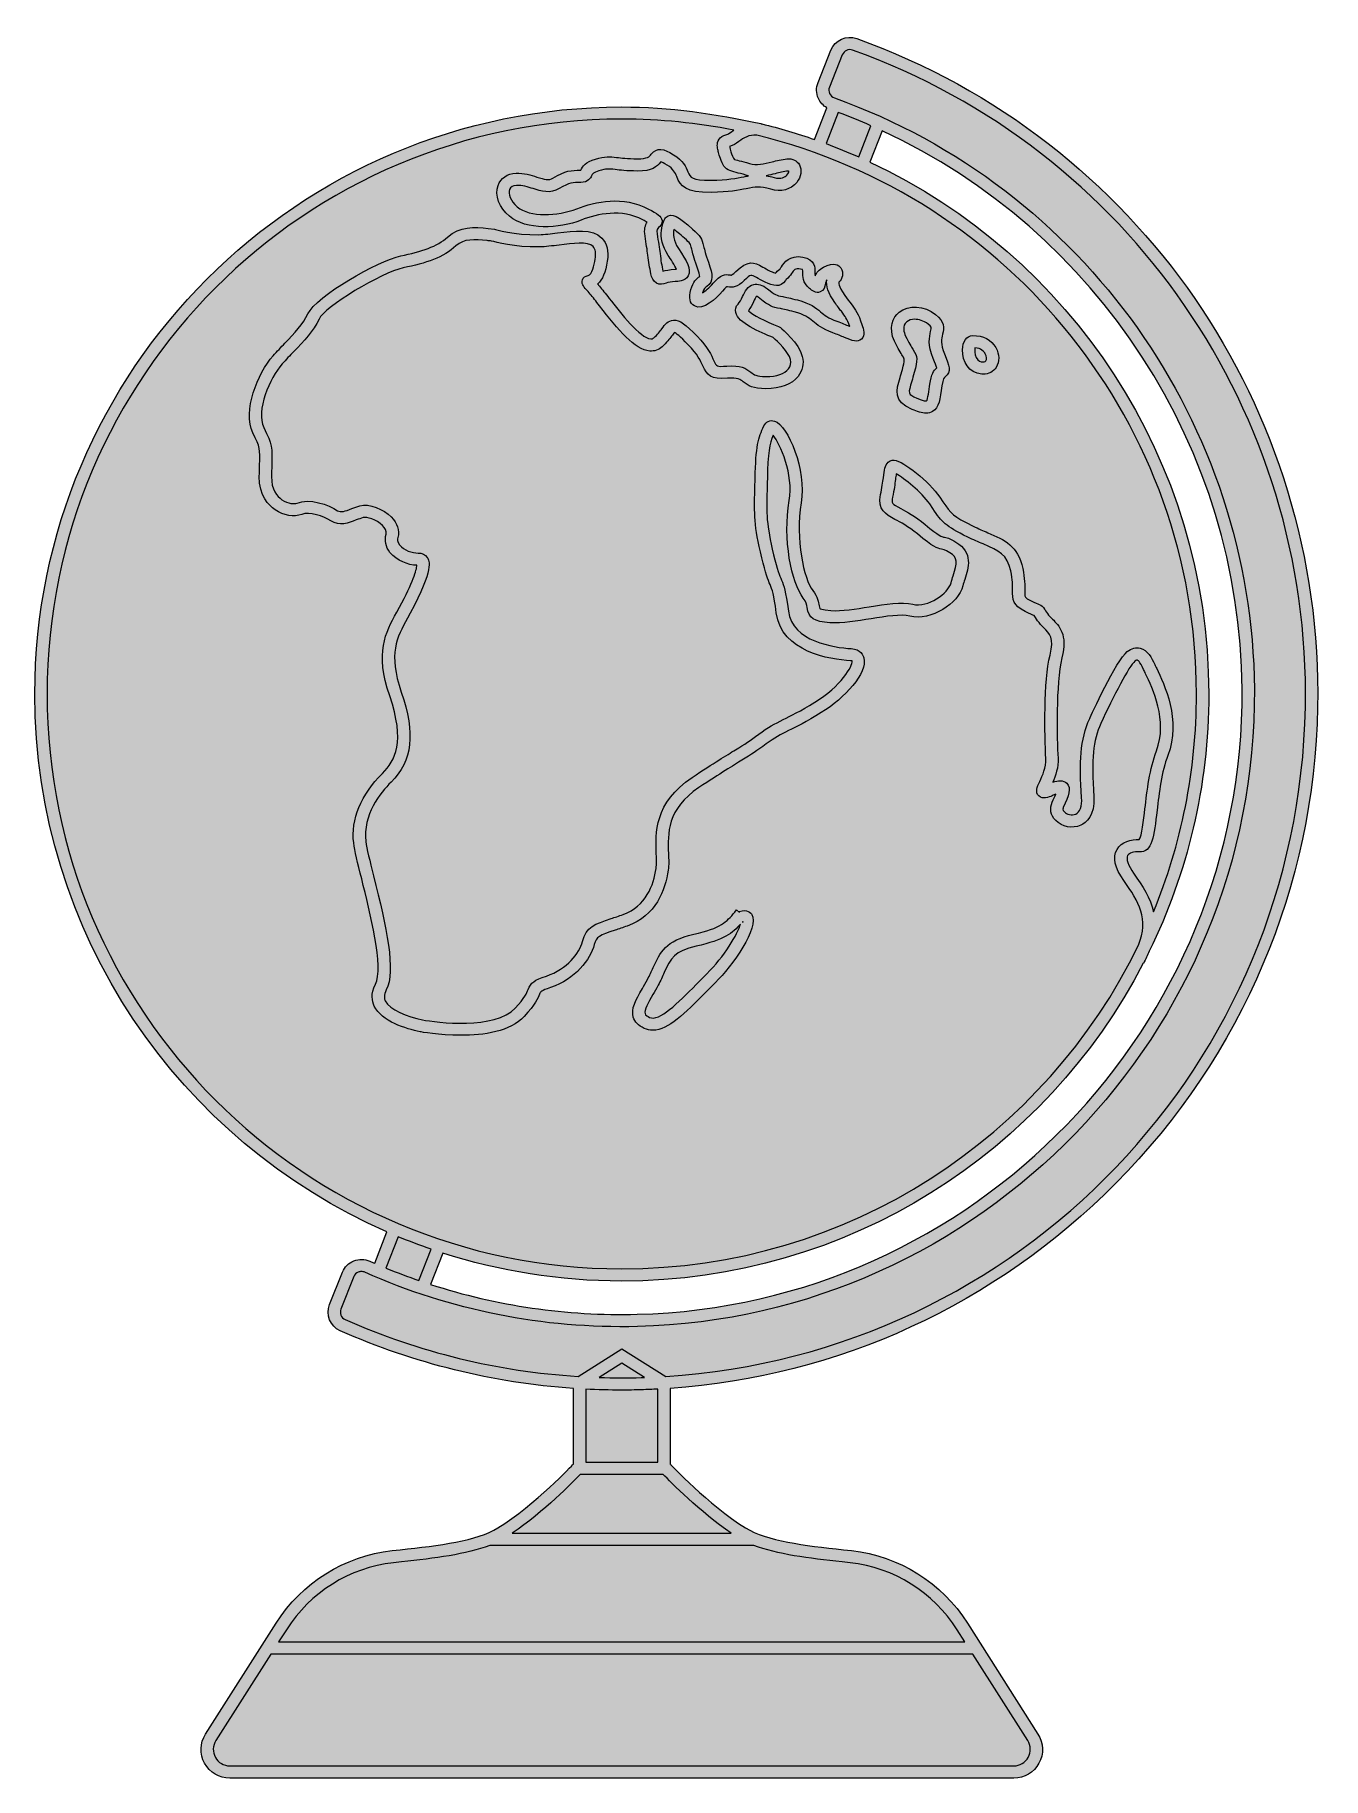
# Model space of a CAD drawing. Header units: inches. Extents: x 0.8 to 3.43, y -3.71 to -0.15.
import ezdxf

# ---------------------------------------------------------------- set-up
doc = ezdxf.new("R2010")
doc.units = ezdxf.units.IN
doc.header["$MEASUREMENT"] = 0
doc.layers.add('Design', color=7, linetype='Continuous', lineweight=0)

msp = doc.modelspace()

# ---------------------------------------------------------------- hatches: boundary and pattern name
at = {"layer": 'Design', "true_color": 0xf8e0c5, "transparency": 33554687}
h = msp.add_hatch(color=254, dxfattribs=at)
h.dxf.hatch_style = 2
edge = h.paths.add_edge_path()
edge.add_spline(control_points=[(2, -2.6971), (2.4637, -2.6971), (2.8667, -2.4329), (3.0667, -2.0472), (3.0667, -2.0472), (3.0671, -2.0474), (3.0671, -2.0474), (3.072, -2.0387), (3.0758, -2.0305), (3.0791, -2.0226), (3.157, -1.8636), (3.2008, -1.685), (3.2008, -1.4963), (3.2008, -1.0155), (2.9166, -0.5998), (2.5074, -0.4082), (2.5074, -0.4082), (2.5325, -0.3442), (2.5325, -0.3442), (2.9737, -0.5486), (3.2654, -0.994), (3.2691, -1.4865), (3.2743, -2.1747), (2.7192, -2.7483), (2.0317, -2.7651), (1.8863, -2.7686), (1.7445, -2.7481), (1.6088, -2.704), (1.6088, -2.704), (1.6339, -2.6399), (1.6339, -2.6399), (1.7494, -2.677), (1.8724, -2.6971), (2, -2.6971)], knot_values=[0, 0, 0, 0, 1, 1, 1, 2, 2, 2, 3, 3, 3, 4, 4, 4, 5, 5, 5, 6, 6, 6, 7, 7, 7, 8, 8, 8, 9, 9, 9, 10, 10, 10, 11, 11, 11, 11], degree=3, periodic=0)
edge = h.paths.add_edge_path()
edge.add_spline(control_points=[(3.0105, -2.4972), (3.27, -2.2351), (3.4167, -1.8892), (3.4235, -1.5233), (3.4349, -0.9116), (3.0559, -0.362), (2.4806, -0.1557), (2.4595, -0.1482), (2.4364, -0.1587), (2.428, -0.1796), (2.428, -0.1796), (2.4015, -0.2459), (2.4015, -0.2459), (2.3973, -0.2564), (2.3975, -0.2679), (2.4022, -0.2783), (2.4058, -0.2863), (2.412, -0.293), (2.4196, -0.2974), (2.4196, -0.2974), (2.3943, -0.3621), (2.3943, -0.3621), (2.3591, -0.3499), (2.3232, -0.3392), (2.2866, -0.3302), (2.2866, -0.3302), (2.2867, -0.33), (2.2867, -0.33), (2.2858, -0.3298), (2.285, -0.3298), (2.2842, -0.3296), (2.1925, -0.3096), (2.0979, -0.2956), (2, -0.2956), (1.3379, -0.2956), (0.7992, -0.8342), (0.7992, -1.4963), (0.7992, -1.9877), (1.096, -2.411), (1.5196, -2.5967), (1.5196, -2.5967), (1.4946, -2.6607), (1.4946, -2.6607), (1.4913, -2.6592), (1.4879, -2.6579), (1.4846, -2.6564), (1.474, -2.6517), (1.4623, -2.6515), (1.4516, -2.6558), (1.4411, -2.6601), (1.433, -2.6683), (1.4287, -2.6788), (1.4287, -2.6788), (1.4023, -2.745), (1.4023, -2.745), (1.3939, -2.766), (1.4034, -2.7895), (1.4238, -2.7986), (1.576, -2.866), (1.736, -2.9055), (1.9012, -2.9167), (1.9012, -2.9167), (1.9012, -3.0723), (1.9012, -3.0723), (1.9012, -3.0723), (1.9005, -3.0717), (1.9005, -3.0717), (1.8998, -3.0725), (1.8234, -3.1541), (1.7466, -3.2021), (1.7033, -3.2292), (1.6271, -3.2377), (1.5465, -3.2467), (1.5465, -3.2467), (1.5301, -3.2485), (1.5301, -3.2485), (1.4323, -3.2596), (1.3457, -3.3137), (1.2927, -3.397), (1.2927, -3.397), (1.1485, -3.6236), (1.1485, -3.6236), (1.1368, -3.6419), (1.1361, -3.6643), (1.1465, -3.6834), (1.157, -3.7024), (1.1763, -3.7138), (1.198, -3.7138), (1.198, -3.7138), (2.802, -3.7138), (2.802, -3.7138), (2.8237, -3.7138), (2.843, -3.7024), (2.8534, -3.6834), (2.8639, -3.6643), (2.8632, -3.6419), (2.8515, -3.6236), (2.8515, -3.6236), (2.7073, -3.397), (2.7073, -3.397), (2.6543, -3.3137), (2.5677, -3.2596), (2.4699, -3.2485), (2.4699, -3.2485), (2.4535, -3.2467), (2.4535, -3.2467), (2.3729, -3.2377), (2.2967, -3.2292), (2.2534, -3.2021), (2.1767, -3.1541), (2.1002, -3.0725), (2.0995, -3.0717), (2.0995, -3.0717), (2.0988, -3.0723), (2.0988, -3.0723), (2.0988, -3.0723), (2.0988, -2.9166), (2.0988, -2.9166), (2.4429, -2.8929), (2.7647, -2.7454), (3.0105, -2.4972)], knot_values=[0, 0, 0, 0, 1, 1, 1, 2, 2, 2, 3, 3, 3, 4, 4, 4, 5, 5, 5, 6, 6, 6, 7, 7, 7, 8, 8, 8, 9, 9, 9, 10, 10, 10, 11, 11, 11, 12, 12, 12, 13, 13, 13, 14, 14, 14, 15, 15, 15, 16, 16, 16, 17, 17, 17, 18, 18, 18, 19, 19, 19, 20, 20, 20, 21, 21, 21, 22, 22, 22, 23, 23, 23, 24, 24, 24, 25, 25, 25, 26, 26, 26, 27, 27, 27, 28, 28, 28, 29, 29, 29, 30, 30, 30, 31, 31, 31, 32, 32, 32, 33, 33, 33, 34, 34, 34, 35, 35, 35, 36, 36, 36, 37, 37, 37, 38, 38, 38, 39, 39, 39, 40, 40, 40, 40], degree=3, periodic=0)
at = {"layer": 'Design', "true_color": 0x333333, "transparency": 33554687}
h = msp.add_hatch(color=250, dxfattribs=at)
h.dxf.hatch_style = 2
edge = h.paths.add_edge_path()
edge.add_spline(control_points=[(2.0638, -2.1112), (2.0671, -2.1053), (2.0707, -2.099), (2.0744, -2.0922), (2.0795, -2.0828), (2.0835, -2.074), (2.087, -2.0663), (2.1003, -2.037), (2.107, -2.0222), (2.1525, -2.0122), (2.2089, -1.9998), (2.2272, -1.985), (2.2432, -1.9668), (2.2372, -1.9869), (2.2094, -2.0339), (2.1739, -2.0689), (2.1665, -2.0762), (2.1592, -2.0836), (2.1521, -2.0908), (2.115, -2.1284), (2.0765, -2.1672), (2.0569, -2.1577), (2.0531, -2.1559), (2.0484, -2.1531), (2.0475, -2.15), (2.0454, -2.1434), (2.0543, -2.1278), (2.0638, -2.1112)], knot_values=[0, 0, 0, 0, 1, 1, 1, 2, 2, 2, 3, 3, 3, 4, 4, 4, 5, 5, 5, 6, 6, 6, 7, 7, 7, 8, 8, 8, 9, 9, 9, 9], degree=3, periodic=0)
edge = h.paths.add_edge_path()
edge.add_spline(control_points=[(2.2476, -1.9616), (2.2476, -1.9616), (2.2483, -1.9637), (2.2483, -1.9637), (2.2478, -1.9635), (2.2472, -1.9631), (2.2467, -1.9627), (2.247, -1.9624), (2.2473, -1.962), (2.2476, -1.9616)], knot_values=[0, 0, 0, 0, 1, 1, 1, 2, 2, 2, 3, 3, 3, 3], degree=3, periodic=0)
edge = h.paths.add_edge_path()
edge.add_spline(control_points=[(2.046, -2.1802), (2.0517, -2.183), (2.0575, -2.1842), (2.0635, -2.1842), (2.095, -2.1842), (2.1302, -2.1486), (2.1699, -2.1084), (2.177, -2.1013), (2.1842, -2.094), (2.1915, -2.0867), (2.2254, -2.0532), (2.2826, -1.9737), (2.2662, -1.9476), (2.2643, -1.9446), (2.2569, -1.9352), (2.2403, -1.9411), (2.2403, -1.9411), (2.241, -1.943), (2.241, -1.943), (2.241, -1.943), (2.235, -1.9378), (2.235, -1.9378), (2.235, -1.9378), (2.2311, -1.9425), (2.2311, -1.9425), (2.2139, -1.963), (2.2035, -1.9753), (2.1471, -1.9878), (2.0894, -2.0005), (2.0783, -2.025), (2.0642, -2.056), (2.0608, -2.0637), (2.0571, -2.0716), (2.0524, -2.0803), (2.0489, -2.0869), (2.0453, -2.0931), (2.0421, -2.0988), (2.0283, -2.123), (2.0183, -2.1405), (2.0236, -2.1574), (2.0266, -2.1669), (2.0339, -2.1744), (2.046, -2.1802)], knot_values=[0, 0, 0, 0, 1, 1, 1, 2, 2, 2, 3, 3, 3, 4, 4, 4, 5, 5, 5, 6, 6, 6, 7, 7, 7, 8, 8, 8, 9, 9, 9, 10, 10, 10, 11, 11, 11, 12, 12, 12, 13, 13, 13, 14, 14, 14, 14], degree=3, periodic=0)
edge = h.paths.add_edge_path()
edge.add_spline(control_points=[(2.7448, -0.8149), (2.7444, -0.8156), (2.7432, -0.8175), (2.7382, -0.8172), (2.7344, -0.8169), (2.7289, -0.8157), (2.7251, -0.808), (2.7215, -0.8007), (2.7216, -0.7925), (2.7226, -0.7883), (2.7352, -0.7892), (2.741, -0.796), (2.7435, -0.8003), (2.7467, -0.806), (2.7466, -0.812), (2.7448, -0.8149)], knot_values=[0, 0, 0, 0, 1, 1, 1, 2, 2, 2, 3, 3, 3, 4, 4, 4, 5, 5, 5, 5], degree=3, periodic=0)
edge = h.paths.add_edge_path()
edge.add_spline(control_points=[(2.7178, -0.7632), (2.7056, -0.7635), (2.6974, -0.7751), (2.697, -0.7927), (2.6965, -0.8158), (2.7098, -0.8402), (2.7364, -0.8421), (2.7374, -0.8422), (2.7383, -0.8422), (2.7393, -0.8422), (2.7507, -0.8422), (2.7603, -0.8372), (2.766, -0.8282), (2.773, -0.817), (2.7727, -0.8012), (2.7652, -0.7879), (2.756, -0.7717), (2.7391, -0.7626), (2.7178, -0.7632)], knot_values=[0, 0, 0, 0, 1, 1, 1, 2, 2, 2, 3, 3, 3, 4, 4, 4, 5, 5, 5, 6, 6, 6, 6], degree=3, periodic=0)
edge = h.paths.add_edge_path()
edge.add_spline(control_points=[(2.6302, -0.8628), (2.6287, -0.8745), (2.6261, -0.8941), (2.6235, -0.8969), (2.6224, -0.8972), (2.6183, -0.8972), (2.6037, -0.8912), (2.585, -0.8836), (2.5856, -0.8815), (2.5932, -0.8566), (2.5948, -0.8512), (2.5966, -0.8453), (2.5983, -0.8388), (2.6053, -0.8116), (2.6058, -0.8075), (2.5956, -0.7913), (2.5921, -0.7857), (2.5873, -0.7781), (2.5807, -0.7643), (2.5772, -0.7569), (2.5728, -0.7431), (2.583, -0.7349), (2.5869, -0.7318), (2.5927, -0.7299), (2.5994, -0.7299), (2.6077, -0.7299), (2.6174, -0.7328), (2.6265, -0.74), (2.634, -0.7458), (2.634, -0.746), (2.6319, -0.7548), (2.6293, -0.7657), (2.6253, -0.7822), (2.637, -0.8104), (2.6407, -0.8194), (2.6432, -0.8257), (2.6443, -0.8294), (2.6386, -0.8343), (2.6329, -0.8423), (2.6302, -0.8628)], knot_values=[0, 0, 0, 0, 1, 1, 1, 2, 2, 2, 3, 3, 3, 4, 4, 4, 5, 5, 5, 6, 6, 6, 7, 7, 7, 8, 8, 8, 9, 9, 9, 10, 10, 10, 11, 11, 11, 12, 12, 12, 13, 13, 13, 13], degree=3, periodic=0)
edge = h.paths.add_edge_path()
edge.add_spline(control_points=[(2.6562, -0.7606), (2.6594, -0.7472), (2.6605, -0.7349), (2.6419, -0.7203), (2.6183, -0.7018), (2.587, -0.6997), (2.5674, -0.7154), (2.5543, -0.7259), (2.5449, -0.7471), (2.5581, -0.775), (2.5653, -0.7902), (2.5708, -0.7989), (2.5744, -0.8046), (2.5793, -0.8124), (2.5793, -0.8124), (2.5741, -0.8325), (2.5725, -0.8387), (2.5708, -0.8443), (2.5693, -0.8493), (2.5617, -0.8744), (2.5545, -0.8981), (2.5942, -0.9143), (2.6042, -0.9184), (2.6139, -0.922), (2.6227, -0.922), (2.6273, -0.922), (2.6317, -0.921), (2.6357, -0.9186), (2.6491, -0.9109), (2.6514, -0.893), (2.655, -0.866), (2.657, -0.851), (2.6601, -0.8486), (2.6618, -0.8473), (2.6752, -0.8371), (2.6701, -0.825), (2.6601, -0.8009), (2.6515, -0.7802), (2.654, -0.7698), (2.6562, -0.7606)], knot_values=[0, 0, 0, 0, 1, 1, 1, 2, 2, 2, 3, 3, 3, 4, 4, 4, 5, 5, 5, 6, 6, 6, 7, 7, 7, 8, 8, 8, 9, 9, 9, 10, 10, 10, 11, 11, 11, 12, 12, 12, 13, 13, 13, 13], degree=3, periodic=0)
edge = h.paths.add_edge_path()
edge.add_spline(control_points=[(2.0738, -3.0677), (2.0738, -3.0677), (1.9262, -3.0677), (1.9262, -3.0677), (1.9262, -3.0677), (1.9262, -2.9182), (1.9262, -2.9182), (1.9505, -2.9195), (1.9749, -2.9201), (1.9993, -2.9201), (2.0131, -2.9201), (2.0269, -2.9199), (2.0406, -2.9195), (2.0517, -2.9192), (2.0628, -2.9187), (2.0738, -2.9182), (2.0738, -2.9182), (2.0738, -3.0677), (2.0738, -3.0677)], knot_values=[0, 0, 0, 0, 1, 1, 1, 2, 2, 2, 3, 3, 3, 4, 4, 4, 5, 5, 5, 6, 6, 6, 6], degree=3, periodic=0)
edge = h.paths.add_edge_path()
edge.add_spline(control_points=[(2.2241, -3.2128), (2.2241, -3.2128), (1.776, -3.2128), (1.776, -3.2128), (1.8407, -3.1688), (1.8999, -3.1086), (1.915, -3.0927), (1.915, -3.0927), (2.085, -3.0927), (2.085, -3.0927), (2.1001, -3.1086), (2.1593, -3.1688), (2.2241, -3.2128)], knot_values=[0, 0, 0, 0, 1, 1, 1, 2, 2, 2, 3, 3, 3, 4, 4, 4, 4], degree=3, periodic=0)
edge = h.paths.add_edge_path()
edge.add_spline(control_points=[(2.4671, -3.2734), (2.5574, -3.2836), (2.6373, -3.3335), (2.6862, -3.4104), (2.6862, -3.4104), (2.702, -3.4352), (2.702, -3.4352), (2.702, -3.4352), (1.298, -3.4352), (1.298, -3.4352), (1.298, -3.4352), (1.3138, -3.4104), (1.3138, -3.4104), (1.3627, -3.3335), (1.4426, -3.2836), (1.533, -3.2734), (1.533, -3.2734), (1.5493, -3.2716), (1.5493, -3.2716), (1.6174, -3.2639), (1.682, -3.2565), (1.7298, -3.2378), (1.7298, -3.2378), (2.2702, -3.2378), (2.2702, -3.2378), (2.318, -3.2565), (2.3826, -3.2639), (2.4507, -3.2716), (2.4507, -3.2716), (2.4671, -3.2734), (2.4671, -3.2734)], knot_values=[0, 0, 0, 0, 1, 1, 1, 2, 2, 2, 3, 3, 3, 4, 4, 4, 5, 5, 5, 6, 6, 6, 7, 7, 7, 8, 8, 8, 9, 9, 9, 10, 10, 10, 10], degree=3, periodic=0)
edge = h.paths.add_edge_path()
edge.add_spline(control_points=[(2.8315, -3.6713), (2.8255, -3.6823), (2.8145, -3.6888), (2.802, -3.6888), (2.802, -3.6888), (1.198, -3.6888), (1.198, -3.6888), (1.1855, -3.6888), (1.1745, -3.6823), (1.1685, -3.6713), (1.1625, -3.6604), (1.1629, -3.6475), (1.1696, -3.637), (1.1696, -3.637), (1.2821, -3.4602), (1.2821, -3.4602), (1.2821, -3.4602), (2.7179, -3.4602), (2.7179, -3.4602), (2.7179, -3.4602), (2.8304, -3.637), (2.8304, -3.637), (2.8371, -3.6475), (2.8376, -3.6604), (2.8315, -3.6713)], knot_values=[0, 0, 0, 0, 1, 1, 1, 2, 2, 2, 3, 3, 3, 4, 4, 4, 5, 5, 5, 6, 6, 6, 7, 7, 7, 8, 8, 8, 8], degree=3, periodic=0)
edge = h.paths.add_edge_path()
edge.add_spline(control_points=[(2.0463, -2.8943), (2.0442, -2.8943), (2.0421, -2.8945), (2.0399, -2.8945), (2.0111, -2.8953), (1.9824, -2.8952), (1.9539, -2.8943), (1.9539, -2.8943), (2, -2.8651), (2, -2.8651), (2, -2.8651), (2.0463, -2.8943), (2.0463, -2.8943)], knot_values=[0, 0, 0, 0, 1, 1, 1, 2, 2, 2, 3, 3, 3, 4, 4, 4, 4], degree=3, periodic=0)
edge = h.paths.add_edge_path()
edge.add_spline(control_points=[(1.4255, -2.7543), (1.4255, -2.7543), (1.452, -2.6881), (1.452, -2.6881), (1.4536, -2.6839), (1.4569, -2.6807), (1.461, -2.679), (1.4631, -2.6781), (1.4652, -2.6777), (1.4674, -2.6777), (1.4698, -2.6777), (1.4722, -2.6782), (1.4745, -2.6792), (1.6504, -2.7575), (1.8382, -2.7948), (2.0323, -2.7901), (2.7334, -2.773), (3.2995, -2.1881), (3.2941, -1.4863), (3.29, -0.9449), (2.9447, -0.459), (2.4349, -0.2771), (2.4304, -0.2755), (2.4269, -0.2723), (2.425, -0.268), (2.4231, -0.2639), (2.4231, -0.2594), (2.4247, -0.2552), (2.4247, -0.2552), (2.4512, -0.1889), (2.4512, -0.1889), (2.4545, -0.1806), (2.4639, -0.1763), (2.4722, -0.1793), (3.0374, -0.3819), (3.4097, -0.9219), (3.3985, -1.5229), (3.385, -2.2544), (2.8143, -2.8465), (2.0899, -2.8921), (2.0899, -2.8921), (2, -2.8355), (2, -2.8355), (2, -2.8355), (1.9105, -2.8922), (1.9105, -2.8922), (1.7456, -2.8819), (1.5857, -2.8429), (1.434, -2.7757), (1.426, -2.7722), (1.4222, -2.7626), (1.4255, -2.7543)], knot_values=[0, 0, 0, 0, 1, 1, 1, 2, 2, 2, 3, 3, 3, 4, 4, 4, 5, 5, 5, 6, 6, 6, 7, 7, 7, 8, 8, 8, 9, 9, 9, 10, 10, 10, 11, 11, 11, 12, 12, 12, 13, 13, 13, 14, 14, 14, 15, 15, 15, 16, 16, 16, 17, 17, 17, 17], degree=3, periodic=0)
edge = h.paths.add_edge_path()
edge.add_spline(control_points=[(1.5426, -2.6065), (1.5648, -2.6156), (1.5873, -2.6242), (1.6102, -2.6321), (1.6102, -2.6321), (1.5851, -2.6961), (1.5851, -2.6961), (1.5624, -2.6882), (1.5399, -2.6797), (1.5175, -2.6705), (1.5175, -2.6705), (1.5426, -2.6065), (1.5426, -2.6065)], knot_values=[0, 0, 0, 0, 1, 1, 1, 2, 2, 2, 3, 3, 3, 4, 4, 4, 4], degree=3, periodic=0)
edge = h.paths.add_edge_path()
edge.add_spline(control_points=[(0.8242, -1.4963), (0.8242, -0.848), (1.3517, -0.3205), (2, -0.3205), (2.0784, -0.3205), (2.1549, -0.3284), (2.229, -0.3431), (2.2276, -0.3441), (2.2263, -0.345), (2.225, -0.3459), (2.2215, -0.3484), (2.2167, -0.3518), (2.2149, -0.3521), (2.206, -0.3536), (2.2013, -0.3581), (2.1989, -0.3617), (2.1934, -0.3701), (2.1958, -0.3799), (2.197, -0.3846), (2.197, -0.3846), (2.1972, -0.3848), (2.1972, -0.3848), (2.1972, -0.3901), (2.1998, -0.3966), (2.2056, -0.4102), (2.2056, -0.4102), (2.2066, -0.4125), (2.2066, -0.4125), (2.2116, -0.424), (2.2211, -0.4264), (2.2343, -0.4297), (2.2394, -0.431), (2.2458, -0.4326), (2.2541, -0.4351), (2.2559, -0.4357), (2.2576, -0.4361), (2.2594, -0.4365), (2.2563, -0.4371), (2.2532, -0.4377), (2.25, -0.4383), (2.235, -0.4413), (2.2164, -0.4449), (2.1825, -0.4454), (2.1427, -0.446), (2.1401, -0.4398), (2.1354, -0.4284), (2.1313, -0.4186), (2.1256, -0.4051), (2.1059, -0.3933), (2.0854, -0.3809), (2.0727, -0.3775), (2.0602, -0.3925), (2.0566, -0.3969), (2.0526, -0.4018), (2.0324, -0.4017), (2.0112, -0.4015), (1.9987, -0.4), (1.9895, -0.3989), (1.975, -0.3972), (1.9663, -0.3961), (1.9459, -0.4023), (1.926, -0.4083), (1.92, -0.4171), (1.916, -0.4249), (1.8964, -0.4249), (1.8849, -0.4258), (1.8592, -0.4412), (1.8506, -0.4464), (1.842, -0.4439), (1.8262, -0.4389), (1.8139, -0.4349), (1.8, -0.4305), (1.7836, -0.4311), (1.7658, -0.4317), (1.7521, -0.4411), (1.7469, -0.4563), (1.74, -0.4764), (1.7493, -0.5016), (1.77, -0.5191), (1.8045, -0.548), (1.8714, -0.5448), (1.9169, -0.5271), (1.9504, -0.5141), (1.9995, -0.5034), (2.0432, -0.5265), (2.0467, -0.5284), (2.0496, -0.53), (2.052, -0.5313), (2.0482, -0.537), (2.0452, -0.5459), (2.0475, -0.5596), (2.0502, -0.5752), (2.0519, -0.5878), (2.0534, -0.599), (2.0553, -0.6127), (2.0569, -0.6246), (2.0596, -0.6369), (2.0613, -0.6443), (2.0638, -0.6518), (2.0707, -0.6558), (2.0778, -0.6599), (2.0849, -0.6577), (2.0907, -0.6559), (2.0956, -0.6544), (2.1011, -0.6527), (2.109, -0.6527), (2.114, -0.6527), (2.1293, -0.6527), (2.1356, -0.6409), (2.1429, -0.6272), (2.1329, -0.6108), (2.1158, -0.5853), (2.105, -0.569), (2.1048, -0.5549), (2.1065, -0.5464), (2.111, -0.5496), (2.118, -0.5551), (2.1283, -0.5642), (2.1403, -0.5748), (2.1403, -0.5748), (2.1432, -0.5866), (2.1449, -0.5937), (2.1476, -0.6044), (2.1536, -0.6215), (2.158, -0.6342), (2.1591, -0.6398), (2.1594, -0.6422), (2.1531, -0.6467), (2.146, -0.6528), (2.1414, -0.6691), (2.1365, -0.6861), (2.139, -0.6974), (2.1487, -0.7027), (2.1669, -0.7125), (2.1923, -0.6879), (2.206, -0.6724), (2.2126, -0.6648), (2.2154, -0.6635), (2.2152, -0.6635), (2.2157, -0.6635), (2.2162, -0.6636), (2.2166, -0.6637), (2.2269, -0.6659), (2.2361, -0.6644), (2.2507, -0.6504), (2.2641, -0.6377), (2.2641, -0.6377), (2.2757, -0.6446), (2.2803, -0.6472), (2.2859, -0.6506), (2.2933, -0.654), (2.3094, -0.6613), (2.3247, -0.6666), (2.3349, -0.6503), (2.3356, -0.6492), (2.336, -0.6486), (2.3362, -0.6484), (2.3414, -0.6452), (2.3446, -0.6404), (2.3473, -0.6363), (2.3523, -0.6288), (2.3546, -0.6254), (2.3659, -0.6273), (2.3684, -0.6278), (2.3698, -0.6283), (2.37, -0.6282), (2.3702, -0.6293), (2.3702, -0.6315), (2.3702, -0.6332), (2.3701, -0.6413), (2.37, -0.6551), (2.384, -0.6666), (2.3892, -0.6709), (2.397, -0.6773), (2.4059, -0.674), (2.414, -0.671), (2.4155, -0.663), (2.4162, -0.6587), (2.4168, -0.6553), (2.4174, -0.6522), (2.4195, -0.6494), (2.4172, -0.6611), (2.4226, -0.6765), (2.4357, -0.6953), (2.4412, -0.7032), (2.4455, -0.7089), (2.4492, -0.7136), (2.4572, -0.7241), (2.4608, -0.7289), (2.4663, -0.7444), (2.4659, -0.7443), (2.4656, -0.7441), (2.4652, -0.744), (2.4585, -0.7411), (2.4501, -0.7377), (2.4401, -0.734), (2.4223, -0.7274), (2.4148, -0.7212), (2.4068, -0.7146), (2.3967, -0.7062), (2.3862, -0.6976), (2.3592, -0.6904), (2.3451, -0.6867), (2.3359, -0.6849), (2.3292, -0.6836), (2.3152, -0.6808), (2.3147, -0.6807), (2.2978, -0.6675), (2.2876, -0.6595), (2.2786, -0.6566), (2.2699, -0.6586), (2.2575, -0.6615), (2.2518, -0.6732), (2.2469, -0.6835), (2.2441, -0.6892), (2.2413, -0.6951), (2.2378, -0.6988), (2.2333, -0.7036), (2.2316, -0.71), (2.233, -0.7163), (2.2378, -0.7367), (2.2824, -0.7568), (2.31, -0.7674), (2.3193, -0.7755), (2.3412, -0.7969), (2.3451, -0.8123), (2.3468, -0.8191), (2.3454, -0.8256), (2.341, -0.8312), (2.333, -0.8415), (2.3166, -0.8471), (2.2949, -0.8471), (2.2753, -0.8471), (2.2704, -0.8432), (2.2641, -0.8382), (2.2536, -0.8298), (2.2434, -0.8235), (2.2148, -0.8256), (2.1941, -0.827), (2.1941, -0.827), (2.1885, -0.8149), (2.1835, -0.8038), (2.1759, -0.787), (2.1539, -0.7646), (2.1311, -0.7411), (2.1184, -0.7306), (2.1058, -0.7316), (2.0948, -0.7323), (2.0886, -0.7405), (2.082, -0.7491), (2.0778, -0.7547), (2.073, -0.761), (2.0658, -0.7677), (2.0638, -0.7695), (2.0619, -0.7702), (2.0593, -0.7699), (2.0373, -0.7681), (1.9978, -0.7174), (1.9742, -0.6871), (1.9668, -0.6776), (1.96, -0.6689), (1.9543, -0.6621), (1.953, -0.6605), (1.9517, -0.6591), (1.9506, -0.6578), (1.9604, -0.6494), (1.9668, -0.634), (1.9703, -0.6109), (1.9734, -0.5902), (1.9697, -0.5743), (1.9593, -0.5638), (1.9399, -0.5439), (1.9036, -0.5487), (1.8684, -0.5532), (1.8548, -0.555), (1.8419, -0.5567), (1.8306, -0.5569), (1.7795, -0.5581), (1.7403, -0.5457), (1.7399, -0.5456), (1.7399, -0.5456), (1.7269, -0.5441), (1.7269, -0.5441), (1.6992, -0.5415), (1.6678, -0.5386), (1.6436, -0.5616), (1.6226, -0.5814), (1.5901, -0.5915), (1.5477, -0.6004), (1.5019, -0.61), (1.3747, -0.6824), (1.3578, -0.7189), (1.3483, -0.7396), (1.3309, -0.7578), (1.3107, -0.7789), (1.3028, -0.7871), (1.2947, -0.7955), (1.2867, -0.8045), (1.2549, -0.8404), (1.2237, -0.9177), (1.2452, -0.9622), (1.2602, -0.993), (1.2601, -0.9943), (1.259, -1.0286), (1.2588, -1.0349), (1.2586, -1.0424), (1.2584, -1.0512), (1.2576, -1.0909), (1.2783, -1.1111), (1.2907, -1.1196), (1.308, -1.1315), (1.3299, -1.1352), (1.3452, -1.129), (1.3602, -1.1228), (1.3905, -1.1327), (1.4048, -1.1422), (1.4224, -1.1539), (1.4407, -1.1467), (1.4569, -1.1404), (1.4616, -1.1386), (1.4663, -1.1368), (1.4711, -1.1354), (1.4781, -1.1334), (1.4983, -1.1395), (1.5107, -1.152), (1.515, -1.1562), (1.5197, -1.1627), (1.5179, -1.1691), (1.5141, -1.1821), (1.5169, -1.1955), (1.5258, -1.2068), (1.5392, -1.2238), (1.5632, -1.2326), (1.5808, -1.2331), (1.5803, -1.2423), (1.5727, -1.268), (1.5452, -1.3189), (1.5452, -1.3189), (1.5396, -1.3293), (1.5396, -1.3293), (1.5165, -1.3713), (1.4946, -1.4109), (1.5252, -1.5004), (1.5574, -1.5944), (1.537, -1.6321), (1.5102, -1.6589), (1.4666, -1.7025), (1.4458, -1.753), (1.4515, -1.8011), (1.4533, -1.8164), (1.4598, -1.8421), (1.4679, -1.8746), (1.485, -1.9427), (1.5135, -2.0566), (1.496, -2.09), (1.4858, -2.1095), (1.4891, -2.125), (1.4936, -2.1346), (1.5086, -2.1664), (1.5587, -2.1812), (1.5873, -2.1872), (1.588, -2.1874), (1.6259, -2.1945), (1.671, -2.1945), (1.7175, -2.1945), (1.7717, -2.1869), (1.8004, -2.1559), (1.823, -2.1315), (1.8285, -2.1182), (1.8317, -2.1102), (1.834, -2.1045), (1.8344, -2.1036), (1.8541, -2.0969), (1.9052, -2.0794), (1.9359, -2.0401), (1.9437, -2.0089), (1.9478, -1.9926), (1.954, -1.9901), (1.9864, -1.9794), (1.9937, -1.977), (2.0019, -1.9742), (2.0113, -1.9709), (2.0696, -1.9501), (2.089, -1.8973), (2.095, -1.8566), (2.0965, -1.8465), (2.096, -1.8349), (2.0955, -1.8227), (2.0939, -1.7821), (2.0918, -1.7315), (2.1579, -1.6878), (2.2024, -1.6583), (2.2274, -1.6429), (2.2457, -1.6317), (2.2651, -1.6198), (2.2768, -1.6126), (2.2952, -1.5986), (2.3125, -1.5855), (2.3246, -1.5795), (2.3413, -1.5712), (2.3571, -1.5634), (2.3769, -1.5537), (2.4081, -1.5345), (2.4563, -1.5051), (2.5028, -1.4531), (2.4953, -1.4227), (2.4939, -1.4173), (2.4887, -1.4047), (2.4695, -1.4035), (2.4336, -1.4012), (2.3492, -1.3893), (2.3408, -1.3268), (2.3352, -1.2846), (2.3318, -1.2761), (2.3266, -1.2632), (2.3228, -1.254), (2.3182, -1.2425), (2.3106, -1.2115), (2.2954, -1.1497), (2.296, -1.1263), (2.2972, -1.0798), (2.2974, -1.0726), (2.2976, -1.0649), (2.2978, -1.0565), (2.2988, -1.0034), (2.3023, -0.9846), (2.3096, -0.9668), (2.3243, -0.9852), (2.3518, -1.0468), (2.3425, -1.1009), (2.329, -1.1794), (2.3469, -1.2689), (2.3714, -1.3002), (2.3773, -1.3078), (2.3782, -1.3135), (2.3791, -1.3196), (2.3824, -1.3413), (2.3929, -1.3482), (2.4259, -1.3505), (2.4513, -1.3522), (2.4813, -1.3473), (2.5103, -1.3425), (2.5403, -1.3376), (2.5712, -1.3325), (2.5892, -1.337), (2.6331, -1.3479), (2.6885, -1.3109), (2.6978, -1.2752), (2.699, -1.2708), (2.7004, -1.2664), (2.7018, -1.262), (2.7092, -1.2387), (2.7193, -1.2068), (2.6837, -1.1858), (2.6703, -1.1778), (2.6642, -1.1763), (2.6582, -1.1753), (2.6545, -1.1747), (2.6503, -1.174), (2.6205, -1.1497), (2.5996, -1.1326), (2.5829, -1.1236), (2.5707, -1.117), (2.5518, -1.1069), (2.5515, -1.1067), (2.5541, -1.0935), (2.5571, -1.0784), (2.5587, -1.0667), (2.5599, -1.0573), (2.5604, -1.0534), (2.561, -1.0492), (2.5615, -1.0459), (2.5777, -1.0551), (2.6128, -1.0829), (2.6299, -1.1077), (2.6299, -1.1077), (2.6363, -1.1171), (2.6363, -1.1171), (2.6558, -1.1458), (2.6609, -1.1519), (2.7077, -1.1754), (2.7191, -1.181), (2.7297, -1.1855), (2.739, -1.1895), (2.7721, -1.2037), (2.7887, -1.2108), (2.7958, -1.2447), (2.7996, -1.2628), (2.7994, -1.2747), (2.7993, -1.2842), (2.799, -1.3029), (2.8001, -1.3151), (2.8252, -1.3276), (2.8353, -1.3326), (2.8408, -1.3349), (2.8439, -1.3361), (2.8451, -1.3382), (2.847, -1.3414), (2.8506, -1.3464), (2.8546, -1.352), (2.859, -1.3565), (2.8633, -1.3607), (2.8757, -1.3731), (2.8847, -1.382), (2.8762, -1.4166), (2.863, -1.4706), (2.8648, -1.5791), (2.8675, -1.6289), (2.8685, -1.6462), (2.8607, -1.663), (2.8551, -1.6753), (2.8498, -1.6868), (2.8452, -1.6967), (2.8531, -1.7047), (2.8612, -1.7129), (2.8732, -1.7076), (2.8803, -1.7044), (2.8833, -1.703), (2.8857, -1.702), (2.8878, -1.7012), (2.8861, -1.7054), (2.8838, -1.7109), (2.8806, -1.7177), (2.8747, -1.7305), (2.8773, -1.7445), (2.8877, -1.755), (2.9006, -1.7682), (2.9222, -1.7724), (2.9388, -1.7649), (2.9499, -1.76), (2.9681, -1.7458), (2.9656, -1.7065), (2.9606, -1.6282), (2.9642, -1.5917), (2.9801, -1.5566), (3.005, -1.5018), (3.0388, -1.4377), (3.0495, -1.4295), (3.0526, -1.4271), (3.0543, -1.4268), (3.0546, -1.4269), (3.0551, -1.427), (3.0597, -1.4287), (3.0676, -1.4463), (3.0687, -1.4487), (3.0701, -1.4516), (3.0717, -1.455), (3.0855, -1.4836), (3.1178, -1.5508), (3.0938, -1.6129), (3.0798, -1.649), (3.0745, -1.6946), (3.0703, -1.7313), (3.0676, -1.7548), (3.0639, -1.7864), (3.0588, -1.7942), (3.0423, -1.7933), (3.0225, -1.798), (3.0132, -1.8142), (3.0039, -1.8305), (3.0085, -1.8519), (3.0269, -1.8777), (3.0584, -1.9218), (3.0783, -1.9566), (3.0574, -2.01), (2.8663, -2.4016), (2.4642, -2.6721), (2, -2.6721), (1.3517, -2.6721), (0.8242, -2.1446), (0.8242, -1.4963)], knot_values=[0, 0, 0, 0, 1, 1, 1, 2, 2, 2, 3, 3, 3, 4, 4, 4, 5, 5, 5, 6, 6, 6, 7, 7, 7, 8, 8, 8, 9, 9, 9, 10, 10, 10, 11, 11, 11, 12, 12, 12, 13, 13, 13, 14, 14, 14, 15, 15, 15, 16, 16, 16, 17, 17, 17, 18, 18, 18, 19, 19, 19, 20, 20, 20, 21, 21, 21, 22, 22, 22, 23, 23, 23, 24, 24, 24, 25, 25, 25, 26, 26, 26, 27, 27, 27, 28, 28, 28, 29, 29, 29, 30, 30, 30, 31, 31, 31, 32, 32, 32, 33, 33, 33, 34, 34, 34, 35, 35, 35, 36, 36, 36, 37, 37, 37, 38, 38, 38, 39, 39, 39, 40, 40, 40, 41, 41, 41, 42, 42, 42, 43, 43, 43, 44, 44, 44, 45, 45, 45, 46, 46, 46, 47, 47, 47, 48, 48, 48, 49, 49, 49, 50, 50, 50, 51, 51, 51, 52, 52, 52, 53, 53, 53, 54, 54, 54, 55, 55, 55, 56, 56, 56, 57, 57, 57, 58, 58, 58, 59, 59, 59, 60, 60, 60, 61, 61, 61, 62, 62, 62, 63, 63, 63, 64, 64, 64, 65, 65, 65, 66, 66, 66, 67, 67, 67, 68, 68, 68, 69, 69, 69, 70, 70, 70, 71, 71, 71, 72, 72, 72, 73, 73, 73, 74, 74, 74, 75, 75, 75, 76, 76, 76, 77, 77, 77, 78, 78, 78, 79, 79, 79, 80, 80, 80, 81, 81, 81, 82, 82, 82, 83, 83, 83, 84, 84, 84, 85, 85, 85, 86, 86, 86, 87, 87, 87, 88, 88, 88, 89, 89, 89, 90, 90, 90, 91, 91, 91, 92, 92, 92, 93, 93, 93, 94, 94, 94, 95, 95, 95, 96, 96, 96, 97, 97, 97, 98, 98, 98, 99, 99, 99, 100, 100, 100, 101, 101, 101, 102, 102, 102, 103, 103, 103, 104, 104, 104, 105, 105, 105, 106, 106, 106, 107, 107, 107, 108, 108, 108, 109, 109, 109, 110, 110, 110, 111, 111, 111, 112, 112, 112, 113, 113, 113, 114, 114, 114, 115, 115, 115, 116, 116, 116, 117, 117, 117, 118, 118, 118, 119, 119, 119, 120, 120, 120, 121, 121, 121, 122, 122, 122, 123, 123, 123, 124, 124, 124, 125, 125, 125, 126, 126, 126, 127, 127, 127, 128, 128, 128, 129, 129, 129, 130, 130, 130, 131, 131, 131, 132, 132, 132, 133, 133, 133, 134, 134, 134, 135, 135, 135, 136, 136, 136, 137, 137, 137, 138, 138, 138, 139, 139, 139, 140, 140, 140, 141, 141, 141, 142, 142, 142, 143, 143, 143, 144, 144, 144, 145, 145, 145, 146, 146, 146, 147, 147, 147, 148, 148, 148, 149, 149, 149, 150, 150, 150, 151, 151, 151, 152, 152, 152, 153, 153, 153, 154, 154, 154, 155, 155, 155, 156, 156, 156, 157, 157, 157, 158, 158, 158, 159, 159, 159, 160, 160, 160, 161, 161, 161, 162, 162, 162, 163, 163, 163, 164, 164, 164, 165, 165, 165, 166, 166, 166, 167, 167, 167, 168, 168, 168, 169, 169, 169, 170, 170, 170, 171, 171, 171, 172, 172, 172, 173, 173, 173, 174, 174, 174, 175, 175, 175, 176, 176, 176, 177, 177, 177, 178, 178, 178, 179, 179, 179, 180, 180, 180, 181, 181, 181, 182, 182, 182, 183, 183, 183, 184, 184, 184, 185, 185, 185, 186, 186, 186, 187, 187, 187, 188, 188, 188, 189, 189, 189, 190, 190, 190, 190], degree=3, periodic=0)
edge = h.paths.add_edge_path()
edge.add_spline(control_points=[(2.2957, -0.4362), (2.3017, -0.435), (2.3076, -0.4336), (2.3135, -0.4321), (2.3227, -0.4298), (2.3314, -0.4276), (2.3405, -0.4267), (2.341, -0.4266), (2.3414, -0.4266), (2.3416, -0.4266), (2.3417, -0.4283), (2.3408, -0.4318), (2.3376, -0.4352), (2.3343, -0.4388), (2.3265, -0.4442), (2.3115, -0.4399), (2.3057, -0.4382), (2.3005, -0.437), (2.2957, -0.4362)], knot_values=[0, 0, 0, 0, 1, 1, 1, 2, 2, 2, 3, 3, 3, 4, 4, 4, 5, 5, 5, 6, 6, 6, 6], degree=3, periodic=0)
edge = h.paths.add_edge_path()
edge.add_spline(control_points=[(3.0943, -1.4441), (3.0927, -1.441), (3.0914, -1.4383), (3.0904, -1.436), (3.0843, -1.4224), (3.0754, -1.4064), (3.0607, -1.4027), (3.052, -1.4005), (3.0431, -1.4028), (3.0342, -1.4097), (3.0117, -1.4269), (2.9596, -1.5414), (2.9573, -1.5463), (2.9374, -1.5903), (2.936, -1.6353), (2.9407, -1.7081), (2.9418, -1.7261), (2.9375, -1.7381), (2.9286, -1.7421), (2.9206, -1.7457), (2.9104, -1.7425), (2.9054, -1.7375), (2.9011, -1.733), (2.9026, -1.7296), (2.9033, -1.7282), (2.9144, -1.7043), (2.9204, -1.6891), (2.9103, -1.6789), (2.9031, -1.6717), (2.8926, -1.673), (2.8818, -1.6768), (2.8875, -1.6636), (2.8935, -1.6464), (2.8925, -1.6275), (2.8903, -1.5885), (2.8876, -1.4756), (2.9005, -1.4225), (2.9124, -1.3742), (2.8949, -1.3569), (2.8809, -1.343), (2.8772, -1.3393), (2.8737, -1.3358), (2.871, -1.332), (2.8676, -1.3271), (2.8661, -1.3244), (2.8651, -1.3228), (2.8619, -1.317), (2.8594, -1.3153), (2.8536, -1.313), (2.8509, -1.312), (2.846, -1.31), (2.8364, -1.3053), (2.8241, -1.2991), (2.8241, -1.2991), (2.8243, -1.2846), (2.8244, -1.2744), (2.8247, -1.2604), (2.8203, -1.2395), (2.8105, -1.1929), (2.7833, -1.1813), (2.7488, -1.1665), (2.7394, -1.1625), (2.7296, -1.1583), (2.7189, -1.153), (2.6764, -1.1318), (2.6742, -1.1285), (2.657, -1.103), (2.657, -1.103), (2.6505, -1.0935), (2.6505, -1.0935), (2.6288, -1.0621), (2.5766, -1.0198), (2.5574, -1.0181), (2.5508, -1.0174), (2.5468, -1.0204), (2.545, -1.0222), (2.5385, -1.0288), (2.5372, -1.0383), (2.5351, -1.054), (2.5339, -1.0631), (2.5325, -1.0744), (2.5296, -1.0886), (2.5233, -1.12), (2.539, -1.1284), (2.5589, -1.1391), (2.5702, -1.1451), (2.5856, -1.1534), (2.6047, -1.169), (2.638, -1.1963), (2.6446, -1.1984), (2.6541, -1.2), (2.6572, -1.2005), (2.6604, -1.201), (2.671, -1.2073), (2.6878, -1.2173), (2.6863, -1.2282), (2.678, -1.2545), (2.6764, -1.2593), (2.6749, -1.2641), (2.6737, -1.2689), (2.6681, -1.2903), (2.6263, -1.3205), (2.5953, -1.3127), (2.5722, -1.307), (2.5402, -1.3123), (2.5062, -1.3179), (2.4787, -1.3224), (2.4501, -1.3272), (2.4276, -1.3256), (2.4084, -1.3242), (2.4052, -1.3215), (2.4049, -1.3213), (2.4045, -1.3206), (2.4041, -1.3178), (2.4038, -1.3158), (2.4027, -1.3085), (2.401, -1.2975), (2.391, -1.2848), (2.3727, -1.2614), (2.3543, -1.1798), (2.3671, -1.1051), (2.3786, -1.0384), (2.3398, -0.9468), (2.3123, -0.9381), (2.3034, -0.9353), (2.2948, -0.9392), (2.2908, -0.9478), (2.2792, -0.9722), (2.274, -0.9898), (2.2728, -1.056), (2.2726, -1.0644), (2.2724, -1.072), (2.2722, -1.0791), (2.271, -1.1264), (2.2703, -1.1524), (2.2863, -1.2175), (2.2944, -1.2502), (2.2994, -1.2626), (2.3034, -1.2725), (2.308, -1.2841), (2.3108, -1.291), (2.316, -1.3301), (2.3268, -1.411), (2.4259, -1.4258), (2.4679, -1.4284), (2.4699, -1.4286), (2.4709, -1.4289), (2.471, -1.4288), (2.4739, -1.4383), (2.4473, -1.4813), (2.3951, -1.5132), (2.3648, -1.5318), (2.3456, -1.5412), (2.3302, -1.5488), (2.3129, -1.5574), (2.2993, -1.5641), (2.2801, -1.5787), (2.2627, -1.5919), (2.252, -1.5985), (2.2326, -1.6104), (2.2142, -1.6217), (2.1889, -1.6372), (2.1441, -1.6669), (2.0663, -1.7185), (2.0689, -1.7818), (2.0705, -1.8237), (2.071, -1.8352), (2.0714, -1.8451), (2.0703, -1.853), (2.0653, -1.8868), (2.0495, -1.9307), (2.0029, -1.9474), (1.9937, -1.9506), (1.9857, -1.9533), (1.9785, -1.9556), (1.9453, -1.9666), (1.927, -1.9727), (1.9194, -2.0029), (1.9135, -2.0267), (1.888, -2.0588), (1.846, -2.0732), (1.8204, -2.082), (1.8144, -2.0863), (1.8085, -2.1008), (1.8058, -2.1076), (1.8016, -2.1179), (1.7821, -2.1389), (1.7414, -2.1828), (1.6202, -2.1686), (1.5924, -2.1627), (1.5614, -2.1562), (1.525, -2.1426), (1.5162, -2.1239), (1.5143, -2.1197), (1.5123, -2.1128), (1.5182, -2.1016), (1.5384, -2.0629), (1.5184, -1.9732), (1.4922, -1.8686), (1.4846, -1.8381), (1.478, -1.8119), (1.4763, -1.7982), (1.4699, -1.7438), (1.5059, -1.6986), (1.5279, -1.6766), (1.5718, -1.6327), (1.5781, -1.5776), (1.5489, -1.4923), (1.5219, -1.4133), (1.5394, -1.3816), (1.5615, -1.3414), (1.5615, -1.3414), (1.5673, -1.3308), (1.5673, -1.3308), (1.6163, -1.2397), (1.6063, -1.224), (1.6021, -1.2173), (1.5981, -1.211), (1.5912, -1.2077), (1.5832, -1.208), (1.5718, -1.2086), (1.5539, -1.202), (1.5454, -1.1913), (1.5402, -1.1847), (1.5409, -1.1795), (1.5419, -1.1761), (1.546, -1.1619), (1.5412, -1.1471), (1.5284, -1.1343), (1.5127, -1.1187), (1.4831, -1.1058), (1.464, -1.1114), (1.4585, -1.113), (1.4532, -1.1151), (1.4479, -1.1171), (1.4339, -1.1226), (1.4251, -1.1256), (1.4187, -1.1214), (1.4001, -1.109), (1.3608, -1.0955), (1.3357, -1.1058), (1.3303, -1.1081), (1.3171, -1.1074), (1.3048, -1.099), (1.2947, -1.0921), (1.2828, -1.0783), (1.2834, -1.0517), (1.2836, -1.043), (1.2838, -1.0357), (1.284, -1.0294), (1.2852, -0.9917), (1.2848, -0.9864), (1.2677, -0.9513), (1.2512, -0.9171), (1.2794, -0.8504), (1.3054, -0.8212), (1.3132, -0.8124), (1.3211, -0.8041), (1.3287, -0.7962), (1.3496, -0.7744), (1.3692, -0.7539), (1.3806, -0.7294), (1.392, -0.7046), (1.5079, -0.6343), (1.5528, -0.6248), (1.5994, -0.6151), (1.6355, -0.6036), (1.6608, -0.5797), (1.6768, -0.5645), (1.6989, -0.5666), (1.7246, -0.569), (1.7276, -0.5693), (1.7307, -0.5695), (1.7337, -0.5698), (1.7418, -0.5722), (1.7806, -0.583), (1.8311, -0.5819), (1.8438, -0.5817), (1.858, -0.5798), (1.8717, -0.578), (1.8993, -0.5744), (1.9308, -0.5703), (1.9415, -0.5813), (1.9461, -0.5859), (1.9474, -0.5947), (1.9456, -0.6072), (1.9438, -0.6188), (1.9396, -0.6386), (1.931, -0.6403), (1.925, -0.6414), (1.9212, -0.6444), (1.9195, -0.6493), (1.9168, -0.6569), (1.9209, -0.6617), (1.9277, -0.6695), (1.9297, -0.6718), (1.9321, -0.6746), (1.9352, -0.6782), (1.9408, -0.6848), (1.9473, -0.6932), (1.9545, -0.7025), (1.9927, -0.7516), (2.0268, -0.7924), (2.0573, -0.7949), (2.067, -0.7956), (2.0757, -0.7926), (2.0827, -0.786), (2.0916, -0.7778), (2.0976, -0.77), (2.1019, -0.7642), (2.1039, -0.7616), (2.1063, -0.7584), (2.1078, -0.7569), (2.1111, -0.7584), (2.1187, -0.7642), (2.136, -0.782), (2.1549, -0.8014), (2.1612, -0.8152), (2.1658, -0.8252), (2.1746, -0.8447), (2.1822, -0.8529), (2.2166, -0.8505), (2.2376, -0.849), (2.2422, -0.8527), (2.2485, -0.8577), (2.2584, -0.8656), (2.2687, -0.8721), (2.2949, -0.8721), (2.3245, -0.8721), (2.3479, -0.8631), (2.3607, -0.8466), (2.3699, -0.8349), (2.3729, -0.8205), (2.3693, -0.8062), (2.3625, -0.779), (2.3283, -0.7501), (2.3244, -0.7469), (2.3244, -0.7469), (2.3209, -0.7448), (2.3209, -0.7448), (2.2934, -0.7344), (2.2665, -0.7202), (2.259, -0.7124), (2.2634, -0.7067), (2.2665, -0.7002), (2.2694, -0.6944), (2.2714, -0.6902), (2.2744, -0.6839), (2.2751, -0.683), (2.2751, -0.683), (2.2773, -0.6832), (2.2824, -0.6872), (2.3026, -0.7031), (2.3065, -0.7046), (2.3244, -0.7081), (2.3307, -0.7094), (2.3395, -0.7111), (2.3528, -0.7146), (2.3745, -0.7203), (2.3817, -0.7263), (2.3909, -0.7339), (2.3997, -0.7412), (2.4096, -0.7494), (2.4315, -0.7574), (2.4411, -0.761), (2.4491, -0.7643), (2.4555, -0.767), (2.472, -0.7739), (2.4819, -0.7781), (2.4903, -0.7704), (2.4987, -0.7625), (2.4946, -0.7504), (2.4914, -0.7406), (2.4838, -0.7178), (2.4786, -0.711), (2.469, -0.6985), (2.4656, -0.6939), (2.4614, -0.6885), (2.4562, -0.681), (2.442, -0.6607), (2.4441, -0.6543), (2.4441, -0.6543), (2.4513, -0.6479), (2.4547, -0.6343), (2.4482, -0.6249), (2.4442, -0.6193), (2.4343, -0.6115), (2.4127, -0.6232), (2.4035, -0.6282), (2.3985, -0.6347), (2.3956, -0.6408), (2.3952, -0.6388), (2.3952, -0.6365), (2.3952, -0.6334), (2.3953, -0.6248), (2.3954, -0.6071), (2.3701, -0.6027), (2.3427, -0.5979), (2.3322, -0.6139), (2.3265, -0.6224), (2.3254, -0.6241), (2.3237, -0.6266), (2.323, -0.6272), (2.319, -0.6297), (2.3166, -0.6327), (2.3147, -0.6355), (2.3127, -0.635), (2.3093, -0.6338), (2.3037, -0.6312), (2.2975, -0.6284), (2.2927, -0.6256), (2.2885, -0.623), (2.2695, -0.6118), (2.2579, -0.6091), (2.2335, -0.6323), (2.2263, -0.6392), (2.2236, -0.6396), (2.2236, -0.6396), (2.2233, -0.6396), (2.2225, -0.6394), (2.2219, -0.6393), (2.2111, -0.637), (2.202, -0.639), (2.1871, -0.6559), (2.1784, -0.6659), (2.1708, -0.6723), (2.1654, -0.676), (2.168, -0.6668), (2.1709, -0.6648), (2.1738, -0.6626), (2.1888, -0.652), (2.1863, -0.6394), (2.1772, -0.6133), (2.1716, -0.5973), (2.1692, -0.5876), (2.1675, -0.5806), (2.1635, -0.5644), (2.1613, -0.56), (2.1449, -0.5455), (2.1166, -0.5205), (2.1014, -0.5105), (2.0907, -0.521), (2.0843, -0.5273), (2.0698, -0.5614), (2.095, -0.5992), (2.0995, -0.6058), (2.109, -0.6201), (2.112, -0.6276), (2.1112, -0.6277), (2.1102, -0.6277), (2.109, -0.6277), (2.0978, -0.6277), (2.0897, -0.6301), (2.0841, -0.6318), (2.0841, -0.6318), (2.0841, -0.6315), (2.0841, -0.6315), (2.0815, -0.6202), (2.0801, -0.6094), (2.0782, -0.5956), (2.0767, -0.5842), (2.0749, -0.5713), (2.0722, -0.5553), (2.0707, -0.5466), (2.0728, -0.5448), (2.0754, -0.5425), (2.0778, -0.5404), (2.0832, -0.5356), (2.0823, -0.5278), (2.0811, -0.5183), (2.0724, -0.5137), (2.0549, -0.5044), (2.0028, -0.4769), (1.9462, -0.4889), (1.9078, -0.5038), (1.8685, -0.5191), (1.8122, -0.5218), (1.7861, -0.4999), (1.772, -0.488), (1.7676, -0.4731), (1.7705, -0.4644), (1.7724, -0.4591), (1.7771, -0.4563), (1.7845, -0.456), (1.7966, -0.4557), (1.8077, -0.4592), (1.8185, -0.4627), (1.8349, -0.4679), (1.8534, -0.4739), (1.872, -0.4627), (1.8931, -0.45), (1.9002, -0.45), (1.916, -0.45), (1.9311, -0.45), (1.9357, -0.4412), (1.9382, -0.4364), (1.94, -0.433), (1.9417, -0.4297), (1.9532, -0.4262), (1.9685, -0.4216), (1.9734, -0.4222), (1.9865, -0.4237), (1.9962, -0.4249), (2.0095, -0.4265), (2.0322, -0.4267), (2.062, -0.4274), (2.0721, -0.4174), (2.0795, -0.4084), (2.0796, -0.4083), (2.0798, -0.4081), (2.0799, -0.4079), (2.0818, -0.4086), (2.0857, -0.4103), (2.093, -0.4147), (2.1057, -0.4223), (2.1088, -0.4296), (2.1123, -0.4381), (2.1207, -0.4581), (2.1303, -0.471), (2.1829, -0.4704), (2.219, -0.4699), (2.2397, -0.4658), (2.2548, -0.4628), (2.2731, -0.4593), (2.2822, -0.4575), (2.3046, -0.4639), (2.326, -0.4701), (2.3459, -0.4649), (2.3579, -0.45), (2.3669, -0.4388), (2.3691, -0.4244), (2.3635, -0.414), (2.3587, -0.4052), (2.3493, -0.4007), (2.338, -0.4018), (2.3271, -0.4029), (2.3171, -0.4054), (2.3074, -0.4078), (2.2906, -0.4121), (2.2761, -0.4157), (2.2613, -0.4112), (2.2526, -0.4086), (2.2458, -0.4068), (2.2404, -0.4055), (2.2357, -0.4043), (2.2303, -0.4029), (2.2296, -0.4026), (2.2296, -0.4026), (2.2286, -0.4003), (2.2286, -0.4003), (2.2265, -0.3954), (2.2226, -0.3864), (2.2222, -0.3848), (2.2222, -0.3826), (2.2218, -0.3806), (2.2213, -0.3786), (2.2211, -0.378), (2.2209, -0.3772), (2.2207, -0.3764), (2.2275, -0.3748), (2.2333, -0.3706), (2.2395, -0.3663), (2.2497, -0.3591), (2.2602, -0.3518), (2.276, -0.3536), (2.7915, -0.4781), (3.1757, -0.943), (3.1757, -1.4963), (3.1757, -1.654), (3.1443, -1.8044), (3.0878, -1.942), (3.0814, -1.9138), (3.0655, -1.8888), (3.0472, -1.8631), (3.0357, -1.847), (3.0311, -1.8333), (3.0349, -1.8266), (3.038, -1.8213), (3.0477, -1.8183), (3.0587, -1.8193), (3.0848, -1.8214), (3.089, -1.7869), (3.0951, -1.7342), (3.0992, -1.6989), (3.1043, -1.655), (3.1171, -1.6219), (3.145, -1.5497), (3.1095, -1.4757), (3.0943, -1.4441)], knot_values=[0, 0, 0, 0, 1, 1, 1, 2, 2, 2, 3, 3, 3, 4, 4, 4, 5, 5, 5, 6, 6, 6, 7, 7, 7, 8, 8, 8, 9, 9, 9, 10, 10, 10, 11, 11, 11, 12, 12, 12, 13, 13, 13, 14, 14, 14, 15, 15, 15, 16, 16, 16, 17, 17, 17, 18, 18, 18, 19, 19, 19, 20, 20, 20, 21, 21, 21, 22, 22, 22, 23, 23, 23, 24, 24, 24, 25, 25, 25, 26, 26, 26, 27, 27, 27, 28, 28, 28, 29, 29, 29, 30, 30, 30, 31, 31, 31, 32, 32, 32, 33, 33, 33, 34, 34, 34, 35, 35, 35, 36, 36, 36, 37, 37, 37, 38, 38, 38, 39, 39, 39, 40, 40, 40, 41, 41, 41, 42, 42, 42, 43, 43, 43, 44, 44, 44, 45, 45, 45, 46, 46, 46, 47, 47, 47, 48, 48, 48, 49, 49, 49, 50, 50, 50, 51, 51, 51, 52, 52, 52, 53, 53, 53, 54, 54, 54, 55, 55, 55, 56, 56, 56, 57, 57, 57, 58, 58, 58, 59, 59, 59, 60, 60, 60, 61, 61, 61, 62, 62, 62, 63, 63, 63, 64, 64, 64, 65, 65, 65, 66, 66, 66, 67, 67, 67, 68, 68, 68, 69, 69, 69, 70, 70, 70, 71, 71, 71, 72, 72, 72, 73, 73, 73, 74, 74, 74, 75, 75, 75, 76, 76, 76, 77, 77, 77, 78, 78, 78, 79, 79, 79, 80, 80, 80, 81, 81, 81, 82, 82, 82, 83, 83, 83, 84, 84, 84, 85, 85, 85, 86, 86, 86, 87, 87, 87, 88, 88, 88, 89, 89, 89, 90, 90, 90, 91, 91, 91, 92, 92, 92, 93, 93, 93, 94, 94, 94, 95, 95, 95, 96, 96, 96, 97, 97, 97, 98, 98, 98, 99, 99, 99, 100, 100, 100, 101, 101, 101, 102, 102, 102, 103, 103, 103, 104, 104, 104, 105, 105, 105, 106, 106, 106, 107, 107, 107, 108, 108, 108, 109, 109, 109, 110, 110, 110, 111, 111, 111, 112, 112, 112, 113, 113, 113, 114, 114, 114, 115, 115, 115, 116, 116, 116, 117, 117, 117, 118, 118, 118, 119, 119, 119, 120, 120, 120, 121, 121, 121, 122, 122, 122, 123, 123, 123, 124, 124, 124, 125, 125, 125, 126, 126, 126, 127, 127, 127, 128, 128, 128, 129, 129, 129, 130, 130, 130, 131, 131, 131, 132, 132, 132, 133, 133, 133, 134, 134, 134, 135, 135, 135, 136, 136, 136, 137, 137, 137, 138, 138, 138, 139, 139, 139, 140, 140, 140, 141, 141, 141, 142, 142, 142, 143, 143, 143, 144, 144, 144, 145, 145, 145, 146, 146, 146, 147, 147, 147, 148, 148, 148, 149, 149, 149, 150, 150, 150, 151, 151, 151, 152, 152, 152, 153, 153, 153, 154, 154, 154, 155, 155, 155, 156, 156, 156, 157, 157, 157, 158, 158, 158, 159, 159, 159, 160, 160, 160, 161, 161, 161, 162, 162, 162, 163, 163, 163, 164, 164, 164, 165, 165, 165, 166, 166, 166, 167, 167, 167, 168, 168, 168, 169, 169, 169, 170, 170, 170, 171, 171, 171, 172, 172, 172, 173, 173, 173, 174, 174, 174, 175, 175, 175, 176, 176, 176, 177, 177, 177, 178, 178, 178, 179, 179, 179, 180, 180, 180, 181, 181, 181, 182, 182, 182, 183, 183, 183, 184, 184, 184, 185, 185, 185, 186, 186, 186, 187, 187, 187, 188, 188, 188, 189, 189, 189, 190, 190, 190, 191, 191, 191, 192, 192, 192, 193, 193, 193, 194, 194, 194, 195, 195, 195, 196, 196, 196, 196], degree=3, periodic=0)
edge = h.paths.add_edge_path()
edge.add_spline(control_points=[(2, -2.6971), (2.4637, -2.6971), (2.8667, -2.4329), (3.0667, -2.0472), (3.0667, -2.0472), (3.0671, -2.0474), (3.0671, -2.0474), (3.072, -2.0387), (3.0758, -2.0305), (3.0791, -2.0226), (3.157, -1.8636), (3.2008, -1.685), (3.2008, -1.4963), (3.2008, -1.0155), (2.9166, -0.5998), (2.5074, -0.4082), (2.5074, -0.4082), (2.5325, -0.3442), (2.5325, -0.3442), (2.9737, -0.5486), (3.2654, -0.994), (3.2691, -1.4865), (3.2743, -2.1747), (2.7192, -2.7483), (2.0317, -2.7651), (1.8863, -2.7686), (1.7445, -2.7481), (1.6088, -2.704), (1.6088, -2.704), (1.6339, -2.6399), (1.6339, -2.6399), (1.7494, -2.677), (1.8724, -2.6971), (2, -2.6971)], knot_values=[0, 0, 0, 0, 1, 1, 1, 2, 2, 2, 3, 3, 3, 4, 4, 4, 5, 5, 5, 6, 6, 6, 7, 7, 7, 8, 8, 8, 9, 9, 9, 10, 10, 10, 11, 11, 11, 11], degree=3, periodic=0)
edge = h.paths.add_edge_path()
edge.add_spline(control_points=[(2.4427, -0.3068), (2.4654, -0.3152), (2.4877, -0.3242), (2.5097, -0.3339), (2.5097, -0.3339), (2.4847, -0.3978), (2.4847, -0.3978), (2.4627, -0.3881), (2.4404, -0.379), (2.4178, -0.3706), (2.4178, -0.3706), (2.4427, -0.3068), (2.4427, -0.3068)], knot_values=[0, 0, 0, 0, 1, 1, 1, 2, 2, 2, 3, 3, 3, 4, 4, 4, 4], degree=3, periodic=0)
edge = h.paths.add_edge_path()
edge.add_spline(control_points=[(3.0105, -2.4972), (3.27, -2.2351), (3.4167, -1.8892), (3.4235, -1.5233), (3.4349, -0.9116), (3.0559, -0.362), (2.4806, -0.1557), (2.4595, -0.1482), (2.4364, -0.1587), (2.428, -0.1796), (2.428, -0.1796), (2.4015, -0.2459), (2.4015, -0.2459), (2.3973, -0.2564), (2.3975, -0.2679), (2.4022, -0.2783), (2.4058, -0.2863), (2.412, -0.293), (2.4196, -0.2974), (2.4196, -0.2974), (2.3943, -0.3621), (2.3943, -0.3621), (2.3591, -0.3499), (2.3232, -0.3392), (2.2866, -0.3302), (2.2866, -0.3302), (2.2867, -0.33), (2.2867, -0.33), (2.2858, -0.3298), (2.285, -0.3298), (2.2842, -0.3296), (2.1925, -0.3096), (2.0979, -0.2956), (2, -0.2956), (1.3379, -0.2956), (0.7992, -0.8342), (0.7992, -1.4963), (0.7992, -1.9877), (1.096, -2.411), (1.5196, -2.5967), (1.5196, -2.5967), (1.4946, -2.6607), (1.4946, -2.6607), (1.4913, -2.6592), (1.4879, -2.6579), (1.4846, -2.6564), (1.474, -2.6517), (1.4623, -2.6515), (1.4516, -2.6558), (1.4411, -2.6601), (1.433, -2.6683), (1.4287, -2.6788), (1.4287, -2.6788), (1.4023, -2.745), (1.4023, -2.745), (1.3939, -2.766), (1.4034, -2.7895), (1.4238, -2.7986), (1.576, -2.866), (1.736, -2.9055), (1.9012, -2.9167), (1.9012, -2.9167), (1.9012, -3.0723), (1.9012, -3.0723), (1.9012, -3.0723), (1.9005, -3.0717), (1.9005, -3.0717), (1.8998, -3.0725), (1.8234, -3.1541), (1.7466, -3.2021), (1.7033, -3.2292), (1.6271, -3.2377), (1.5465, -3.2467), (1.5465, -3.2467), (1.5301, -3.2485), (1.5301, -3.2485), (1.4323, -3.2596), (1.3457, -3.3137), (1.2927, -3.397), (1.2927, -3.397), (1.1485, -3.6236), (1.1485, -3.6236), (1.1368, -3.6419), (1.1361, -3.6643), (1.1465, -3.6834), (1.157, -3.7024), (1.1763, -3.7138), (1.198, -3.7138), (1.198, -3.7138), (2.802, -3.7138), (2.802, -3.7138), (2.8237, -3.7138), (2.843, -3.7024), (2.8534, -3.6834), (2.8639, -3.6643), (2.8632, -3.6419), (2.8515, -3.6236), (2.8515, -3.6236), (2.7073, -3.397), (2.7073, -3.397), (2.6543, -3.3137), (2.5677, -3.2596), (2.4699, -3.2485), (2.4699, -3.2485), (2.4535, -3.2467), (2.4535, -3.2467), (2.3729, -3.2377), (2.2967, -3.2292), (2.2534, -3.2021), (2.1767, -3.1541), (2.1002, -3.0725), (2.0995, -3.0717), (2.0995, -3.0717), (2.0988, -3.0723), (2.0988, -3.0723), (2.0988, -3.0723), (2.0988, -2.9166), (2.0988, -2.9166), (2.4429, -2.8929), (2.7647, -2.7454), (3.0105, -2.4972)], knot_values=[0, 0, 0, 0, 1, 1, 1, 2, 2, 2, 3, 3, 3, 4, 4, 4, 5, 5, 5, 6, 6, 6, 7, 7, 7, 8, 8, 8, 9, 9, 9, 10, 10, 10, 11, 11, 11, 12, 12, 12, 13, 13, 13, 14, 14, 14, 15, 15, 15, 16, 16, 16, 17, 17, 17, 18, 18, 18, 19, 19, 19, 20, 20, 20, 21, 21, 21, 22, 22, 22, 23, 23, 23, 24, 24, 24, 25, 25, 25, 26, 26, 26, 27, 27, 27, 28, 28, 28, 29, 29, 29, 30, 30, 30, 31, 31, 31, 32, 32, 32, 33, 33, 33, 34, 34, 34, 35, 35, 35, 36, 36, 36, 37, 37, 37, 38, 38, 38, 39, 39, 39, 40, 40, 40, 40], degree=3, periodic=0)

# ---------------------------------------------------------------- linework, layer by layer
at = {"layer": 'Design'}
for points, knots in [([(3.0105, -2.4972), (3.27, -2.2351), (3.4167, -1.8892), (3.4235, -1.5233), (3.4349, -0.9116), (3.0559, -0.362), (2.4806, -0.1557), (2.4595, -0.1482), (2.4364, -0.1587), (2.428, -0.1796), (2.428, -0.1796), (2.4015, -0.2459), (2.4015, -0.2459), (2.3973, -0.2564), (2.3975, -0.2679), (2.4022, -0.2783), (2.4058, -0.2863), (2.412, -0.293), (2.4196, -0.2974), (2.4196, -0.2974), (2.3943, -0.3621), (2.3943, -0.3621), (2.3591, -0.3499), (2.3232, -0.3392), (2.2866, -0.3302), (2.2866, -0.3302), (2.2867, -0.33), (2.2867, -0.33), (2.2858, -0.3298), (2.285, -0.3298), (2.2842, -0.3296), (2.1925, -0.3096), (2.0979, -0.2956), (2, -0.2956), (1.3379, -0.2956), (0.7992, -0.8342), (0.7992, -1.4963), (0.7992, -1.9877), (1.096, -2.411), (1.5196, -2.5967), (1.5196, -2.5967), (1.4946, -2.6607), (1.4946, -2.6607), (1.4913, -2.6592), (1.4879, -2.6579), (1.4846, -2.6564), (1.474, -2.6517), (1.4623, -2.6515), (1.4516, -2.6558), (1.4411, -2.6601), (1.433, -2.6683), (1.4287, -2.6788), (1.4287, -2.6788), (1.4023, -2.745), (1.4023, -2.745), (1.3939, -2.766), (1.4034, -2.7895), (1.4238, -2.7986), (1.576, -2.866), (1.736, -2.9055), (1.9012, -2.9167), (1.9012, -2.9167), (1.9012, -3.0723), (1.9012, -3.0723), (1.9012, -3.0723), (1.9005, -3.0717), (1.9005, -3.0717), (1.8998, -3.0725), (1.8234, -3.1541), (1.7466, -3.2021), (1.7033, -3.2292), (1.6271, -3.2377), (1.5465, -3.2467), (1.5465, -3.2467), (1.5301, -3.2485), (1.5301, -3.2485), (1.4323, -3.2596), (1.3457, -3.3137), (1.2927, -3.397), (1.2927, -3.397), (1.1485, -3.6236), (1.1485, -3.6236), (1.1368, -3.6419), (1.1361, -3.6643), (1.1465, -3.6834), (1.157, -3.7024), (1.1763, -3.7138), (1.198, -3.7138), (1.198, -3.7138), (2.802, -3.7138), (2.802, -3.7138), (2.8237, -3.7138), (2.843, -3.7024), (2.8534, -3.6834), (2.8639, -3.6643), (2.8632, -3.6419), (2.8515, -3.6236), (2.8515, -3.6236), (2.7073, -3.397), (2.7073, -3.397), (2.6543, -3.3137), (2.5677, -3.2596), (2.4699, -3.2485), (2.4699, -3.2485), (2.4535, -3.2467), (2.4535, -3.2467), (2.3729, -3.2377), (2.2967, -3.2292), (2.2534, -3.2021), (2.1767, -3.1541), (2.1002, -3.0725), (2.0995, -3.0717), (2.0995, -3.0717), (2.0988, -3.0723), (2.0988, -3.0723), (2.0988, -3.0723), (2.0988, -2.9166), (2.0988, -2.9166), (2.4429, -2.8929), (2.7647, -2.7454), (3.0105, -2.4972)], [0, 0, 0, 0, 1, 1, 1, 2, 2, 2, 3, 3, 3, 4, 4, 4, 5, 5, 5, 6, 6, 6, 7, 7, 7, 8, 8, 8, 9, 9, 9, 10, 10, 10, 11, 11, 11, 12, 12, 12, 13, 13, 13, 14, 14, 14, 15, 15, 15, 16, 16, 16, 17, 17, 17, 18, 18, 18, 19, 19, 19, 20, 20, 20, 21, 21, 21, 22, 22, 22, 23, 23, 23, 24, 24, 24, 25, 25, 25, 26, 26, 26, 27, 27, 27, 28, 28, 28, 29, 29, 29, 30, 30, 30, 31, 31, 31, 32, 32, 32, 33, 33, 33, 34, 34, 34, 35, 35, 35, 36, 36, 36, 37, 37, 37, 38, 38, 38, 39, 39, 39, 40, 40, 40, 40]), ([(3.0105, -2.4972), (3.27, -2.2351), (3.4167, -1.8892), (3.4235, -1.5233), (3.4349, -0.9116), (3.0559, -0.362), (2.4806, -0.1557), (2.4595, -0.1482), (2.4364, -0.1587), (2.428, -0.1796), (2.428, -0.1796), (2.4015, -0.2459), (2.4015, -0.2459), (2.3973, -0.2564), (2.3975, -0.2679), (2.4022, -0.2783), (2.4058, -0.2863), (2.412, -0.293), (2.4196, -0.2974), (2.4196, -0.2974), (2.3943, -0.3621), (2.3943, -0.3621), (2.3591, -0.3499), (2.3232, -0.3392), (2.2866, -0.3302), (2.2866, -0.3302), (2.2867, -0.33), (2.2867, -0.33), (2.2858, -0.3298), (2.285, -0.3298), (2.2842, -0.3296), (2.1925, -0.3096), (2.0979, -0.2956), (2, -0.2956), (1.3379, -0.2956), (0.7992, -0.8342), (0.7992, -1.4963), (0.7992, -1.9877), (1.096, -2.411), (1.5196, -2.5967), (1.5196, -2.5967), (1.4946, -2.6607), (1.4946, -2.6607), (1.4913, -2.6592), (1.4879, -2.6579), (1.4846, -2.6564), (1.474, -2.6517), (1.4623, -2.6515), (1.4516, -2.6558), (1.4411, -2.6601), (1.433, -2.6683), (1.4287, -2.6788), (1.4287, -2.6788), (1.4023, -2.745), (1.4023, -2.745), (1.3939, -2.766), (1.4034, -2.7895), (1.4238, -2.7986), (1.576, -2.866), (1.736, -2.9055), (1.9012, -2.9167), (1.9012, -2.9167), (1.9012, -3.0723), (1.9012, -3.0723), (1.9012, -3.0723), (1.9005, -3.0717), (1.9005, -3.0717), (1.8998, -3.0725), (1.8234, -3.1541), (1.7466, -3.2021), (1.7033, -3.2292), (1.6271, -3.2377), (1.5465, -3.2467), (1.5465, -3.2467), (1.5301, -3.2485), (1.5301, -3.2485), (1.4323, -3.2596), (1.3457, -3.3137), (1.2927, -3.397), (1.2927, -3.397), (1.1485, -3.6236), (1.1485, -3.6236), (1.1368, -3.6419), (1.1361, -3.6643), (1.1465, -3.6834), (1.157, -3.7024), (1.1763, -3.7138), (1.198, -3.7138), (1.198, -3.7138), (2.802, -3.7138), (2.802, -3.7138), (2.8237, -3.7138), (2.843, -3.7024), (2.8534, -3.6834), (2.8639, -3.6643), (2.8632, -3.6419), (2.8515, -3.6236), (2.8515, -3.6236), (2.7073, -3.397), (2.7073, -3.397), (2.6543, -3.3137), (2.5677, -3.2596), (2.4699, -3.2485), (2.4699, -3.2485), (2.4535, -3.2467), (2.4535, -3.2467), (2.3729, -3.2377), (2.2967, -3.2292), (2.2534, -3.2021), (2.1767, -3.1541), (2.1002, -3.0725), (2.0995, -3.0717), (2.0995, -3.0717), (2.0988, -3.0723), (2.0988, -3.0723), (2.0988, -3.0723), (2.0988, -2.9166), (2.0988, -2.9166), (2.4429, -2.8929), (2.7647, -2.7454), (3.0105, -2.4972)], [0, 0, 0, 0, 1, 1, 1, 2, 2, 2, 3, 3, 3, 4, 4, 4, 5, 5, 5, 6, 6, 6, 7, 7, 7, 8, 8, 8, 9, 9, 9, 10, 10, 10, 11, 11, 11, 12, 12, 12, 13, 13, 13, 14, 14, 14, 15, 15, 15, 16, 16, 16, 17, 17, 17, 18, 18, 18, 19, 19, 19, 20, 20, 20, 21, 21, 21, 22, 22, 22, 23, 23, 23, 24, 24, 24, 25, 25, 25, 26, 26, 26, 27, 27, 27, 28, 28, 28, 29, 29, 29, 30, 30, 30, 31, 31, 31, 32, 32, 32, 33, 33, 33, 34, 34, 34, 35, 35, 35, 36, 36, 36, 37, 37, 37, 38, 38, 38, 39, 39, 39, 40, 40, 40, 40]), ([(1.4255, -2.7543), (1.4255, -2.7543), (1.452, -2.6881), (1.452, -2.6881), (1.4536, -2.6839), (1.4569, -2.6807), (1.461, -2.679), (1.4631, -2.6781), (1.4652, -2.6777), (1.4674, -2.6777), (1.4698, -2.6777), (1.4722, -2.6782), (1.4745, -2.6792), (1.6504, -2.7575), (1.8382, -2.7948), (2.0323, -2.7901), (2.7334, -2.773), (3.2995, -2.1881), (3.2941, -1.4863), (3.29, -0.9449), (2.9447, -0.459), (2.4349, -0.2771), (2.4304, -0.2755), (2.4269, -0.2723), (2.425, -0.268), (2.4231, -0.2639), (2.4231, -0.2594), (2.4247, -0.2552), (2.4247, -0.2552), (2.4512, -0.1889), (2.4512, -0.1889), (2.4545, -0.1806), (2.4639, -0.1763), (2.4722, -0.1793), (3.0374, -0.3819), (3.4097, -0.9219), (3.3985, -1.5229), (3.385, -2.2544), (2.8143, -2.8465), (2.0899, -2.8921), (2.0899, -2.8921), (2, -2.8355), (2, -2.8355), (2, -2.8355), (1.9105, -2.8922), (1.9105, -2.8922), (1.7456, -2.8819), (1.5857, -2.8429), (1.434, -2.7757), (1.426, -2.7722), (1.4222, -2.7626), (1.4255, -2.7543)], [0, 0, 0, 0, 1, 1, 1, 2, 2, 2, 3, 3, 3, 4, 4, 4, 5, 5, 5, 6, 6, 6, 7, 7, 7, 8, 8, 8, 9, 9, 9, 10, 10, 10, 11, 11, 11, 12, 12, 12, 13, 13, 13, 14, 14, 14, 15, 15, 15, 16, 16, 16, 17, 17, 17, 17]), ([(0.8242, -1.4963), (0.8242, -0.848), (1.3517, -0.3205), (2, -0.3205), (2.0784, -0.3205), (2.1549, -0.3284), (2.229, -0.3431), (2.2276, -0.3441), (2.2263, -0.345), (2.225, -0.3459), (2.2215, -0.3484), (2.2167, -0.3518), (2.2149, -0.3521), (2.206, -0.3536), (2.2013, -0.3581), (2.1989, -0.3617), (2.1934, -0.3701), (2.1958, -0.3799), (2.197, -0.3846), (2.197, -0.3846), (2.1972, -0.3848), (2.1972, -0.3848), (2.1972, -0.3901), (2.1998, -0.3966), (2.2056, -0.4102), (2.2056, -0.4102), (2.2066, -0.4125), (2.2066, -0.4125), (2.2116, -0.424), (2.2211, -0.4264), (2.2343, -0.4297), (2.2394, -0.431), (2.2458, -0.4326), (2.2541, -0.4351), (2.2559, -0.4357), (2.2576, -0.4361), (2.2594, -0.4365), (2.2563, -0.4371), (2.2532, -0.4377), (2.25, -0.4383), (2.235, -0.4413), (2.2164, -0.4449), (2.1825, -0.4454), (2.1427, -0.446), (2.1401, -0.4398), (2.1354, -0.4284), (2.1313, -0.4186), (2.1256, -0.4051), (2.1059, -0.3933), (2.0854, -0.3809), (2.0727, -0.3775), (2.0602, -0.3925), (2.0566, -0.3969), (2.0526, -0.4018), (2.0324, -0.4017), (2.0112, -0.4015), (1.9987, -0.4), (1.9895, -0.3989), (1.975, -0.3972), (1.9663, -0.3961), (1.9459, -0.4023), (1.926, -0.4083), (1.92, -0.4171), (1.916, -0.4249), (1.8964, -0.4249), (1.8849, -0.4258), (1.8592, -0.4412), (1.8506, -0.4464), (1.842, -0.4439), (1.8262, -0.4389), (1.8139, -0.4349), (1.8, -0.4305), (1.7836, -0.4311), (1.7658, -0.4317), (1.7521, -0.4411), (1.7469, -0.4563), (1.74, -0.4764), (1.7493, -0.5016), (1.77, -0.5191), (1.8045, -0.548), (1.8714, -0.5448), (1.9169, -0.5271), (1.9504, -0.5141), (1.9995, -0.5034), (2.0432, -0.5265), (2.0467, -0.5284), (2.0496, -0.53), (2.052, -0.5313), (2.0482, -0.537), (2.0452, -0.5459), (2.0475, -0.5596), (2.0502, -0.5752), (2.0519, -0.5878), (2.0534, -0.599), (2.0553, -0.6127), (2.0569, -0.6246), (2.0596, -0.6369), (2.0613, -0.6443), (2.0638, -0.6518), (2.0707, -0.6558), (2.0778, -0.6599), (2.0849, -0.6577), (2.0907, -0.6559), (2.0956, -0.6544), (2.1011, -0.6527), (2.109, -0.6527), (2.114, -0.6527), (2.1293, -0.6527), (2.1356, -0.6409), (2.1429, -0.6272), (2.1329, -0.6108), (2.1158, -0.5853), (2.105, -0.569), (2.1048, -0.5549), (2.1065, -0.5464), (2.111, -0.5496), (2.118, -0.5551), (2.1283, -0.5642), (2.1403, -0.5748), (2.1403, -0.5748), (2.1432, -0.5866), (2.1449, -0.5937), (2.1476, -0.6044), (2.1536, -0.6215), (2.158, -0.6342), (2.1591, -0.6398), (2.1594, -0.6422), (2.1531, -0.6467), (2.146, -0.6528), (2.1414, -0.6691), (2.1365, -0.6861), (2.139, -0.6974), (2.1487, -0.7027), (2.1669, -0.7125), (2.1923, -0.6879), (2.206, -0.6724), (2.2126, -0.6648), (2.2154, -0.6635), (2.2152, -0.6635), (2.2157, -0.6635), (2.2162, -0.6636), (2.2166, -0.6637), (2.2269, -0.6659), (2.2361, -0.6644), (2.2507, -0.6504), (2.2641, -0.6377), (2.2641, -0.6377), (2.2757, -0.6446), (2.2803, -0.6472), (2.2859, -0.6506), (2.2933, -0.654), (2.3094, -0.6613), (2.3247, -0.6666), (2.3349, -0.6503), (2.3356, -0.6492), (2.336, -0.6486), (2.3362, -0.6484), (2.3414, -0.6452), (2.3446, -0.6404), (2.3473, -0.6363), (2.3523, -0.6288), (2.3546, -0.6254), (2.3659, -0.6273), (2.3684, -0.6278), (2.3698, -0.6283), (2.37, -0.6282), (2.3702, -0.6293), (2.3702, -0.6315), (2.3702, -0.6332), (2.3701, -0.6413), (2.37, -0.6551), (2.384, -0.6666), (2.3892, -0.6709), (2.397, -0.6773), (2.4059, -0.674), (2.414, -0.671), (2.4155, -0.663), (2.4162, -0.6587), (2.4168, -0.6553), (2.4174, -0.6522), (2.4195, -0.6494), (2.4172, -0.6611), (2.4226, -0.6765), (2.4357, -0.6953), (2.4412, -0.7032), (2.4455, -0.7089), (2.4492, -0.7136), (2.4572, -0.7241), (2.4608, -0.7289), (2.4663, -0.7444), (2.4659, -0.7443), (2.4656, -0.7441), (2.4652, -0.744), (2.4585, -0.7411), (2.4501, -0.7377), (2.4401, -0.734), (2.4223, -0.7274), (2.4148, -0.7212), (2.4068, -0.7146), (2.3967, -0.7062), (2.3862, -0.6976), (2.3592, -0.6904), (2.3451, -0.6867), (2.3359, -0.6849), (2.3292, -0.6836), (2.3152, -0.6808), (2.3147, -0.6807), (2.2978, -0.6675), (2.2876, -0.6595), (2.2786, -0.6566), (2.2699, -0.6586), (2.2575, -0.6615), (2.2518, -0.6732), (2.2469, -0.6835), (2.2441, -0.6892), (2.2413, -0.6951), (2.2378, -0.6988), (2.2333, -0.7036), (2.2316, -0.71), (2.233, -0.7163), (2.2378, -0.7367), (2.2824, -0.7568), (2.31, -0.7674), (2.3193, -0.7755), (2.3412, -0.7969), (2.3451, -0.8123), (2.3468, -0.8191), (2.3454, -0.8256), (2.341, -0.8312), (2.333, -0.8415), (2.3166, -0.8471), (2.2949, -0.8471), (2.2753, -0.8471), (2.2704, -0.8432), (2.2641, -0.8382), (2.2536, -0.8298), (2.2434, -0.8235), (2.2148, -0.8256), (2.1941, -0.827), (2.1941, -0.827), (2.1885, -0.8149), (2.1835, -0.8038), (2.1759, -0.787), (2.1539, -0.7646), (2.1311, -0.7411), (2.1184, -0.7306), (2.1058, -0.7316), (2.0948, -0.7323), (2.0886, -0.7405), (2.082, -0.7491), (2.0778, -0.7547), (2.073, -0.761), (2.0658, -0.7677), (2.0638, -0.7695), (2.0619, -0.7702), (2.0593, -0.7699), (2.0373, -0.7681), (1.9978, -0.7174), (1.9742, -0.6871), (1.9668, -0.6776), (1.96, -0.6689), (1.9543, -0.6621), (1.953, -0.6605), (1.9517, -0.6591), (1.9506, -0.6578), (1.9604, -0.6494), (1.9668, -0.634), (1.9703, -0.6109), (1.9734, -0.5902), (1.9697, -0.5743), (1.9593, -0.5638), (1.9399, -0.5439), (1.9036, -0.5487), (1.8684, -0.5532), (1.8548, -0.555), (1.8419, -0.5567), (1.8306, -0.5569), (1.7795, -0.5581), (1.7403, -0.5457), (1.7399, -0.5456), (1.7399, -0.5456), (1.7269, -0.5441), (1.7269, -0.5441), (1.6992, -0.5415), (1.6678, -0.5386), (1.6436, -0.5616), (1.6226, -0.5814), (1.5901, -0.5915), (1.5477, -0.6004), (1.5019, -0.61), (1.3747, -0.6824), (1.3578, -0.7189), (1.3483, -0.7396), (1.3309, -0.7578), (1.3107, -0.7789), (1.3028, -0.7871), (1.2947, -0.7955), (1.2867, -0.8045), (1.2549, -0.8404), (1.2237, -0.9177), (1.2452, -0.9622), (1.2602, -0.993), (1.2601, -0.9943), (1.259, -1.0286), (1.2588, -1.0349), (1.2586, -1.0424), (1.2584, -1.0512), (1.2576, -1.0909), (1.2783, -1.1111), (1.2907, -1.1196), (1.308, -1.1315), (1.3299, -1.1352), (1.3452, -1.129), (1.3602, -1.1228), (1.3905, -1.1327), (1.4048, -1.1422), (1.4224, -1.1539), (1.4407, -1.1467), (1.4569, -1.1404), (1.4616, -1.1386), (1.4663, -1.1368), (1.4711, -1.1354), (1.4781, -1.1334), (1.4983, -1.1395), (1.5107, -1.152), (1.515, -1.1562), (1.5197, -1.1627), (1.5179, -1.1691), (1.5141, -1.1821), (1.5169, -1.1955), (1.5258, -1.2068), (1.5392, -1.2238), (1.5632, -1.2326), (1.5808, -1.2331), (1.5803, -1.2423), (1.5727, -1.268), (1.5452, -1.3189), (1.5452, -1.3189), (1.5396, -1.3293), (1.5396, -1.3293), (1.5165, -1.3713), (1.4946, -1.4109), (1.5252, -1.5004), (1.5574, -1.5944), (1.537, -1.6321), (1.5102, -1.6589), (1.4666, -1.7025), (1.4458, -1.753), (1.4515, -1.8011), (1.4533, -1.8164), (1.4598, -1.8421), (1.4679, -1.8746), (1.485, -1.9427), (1.5135, -2.0566), (1.496, -2.09), (1.4858, -2.1095), (1.4891, -2.125), (1.4936, -2.1346), (1.5086, -2.1664), (1.5587, -2.1812), (1.5873, -2.1872), (1.588, -2.1874), (1.6259, -2.1945), (1.671, -2.1945), (1.7175, -2.1945), (1.7717, -2.1869), (1.8004, -2.1559), (1.823, -2.1315), (1.8285, -2.1182), (1.8317, -2.1102), (1.834, -2.1045), (1.8344, -2.1036), (1.8541, -2.0969), (1.9052, -2.0794), (1.9359, -2.0401), (1.9437, -2.0089), (1.9478, -1.9926), (1.954, -1.9901), (1.9864, -1.9794), (1.9937, -1.977), (2.0019, -1.9742), (2.0113, -1.9709), (2.0696, -1.9501), (2.089, -1.8973), (2.095, -1.8566), (2.0965, -1.8465), (2.096, -1.8349), (2.0955, -1.8227), (2.0939, -1.7821), (2.0918, -1.7315), (2.1579, -1.6878), (2.2024, -1.6583), (2.2274, -1.6429), (2.2457, -1.6317), (2.2651, -1.6198), (2.2768, -1.6126), (2.2952, -1.5986), (2.3125, -1.5855), (2.3246, -1.5795), (2.3413, -1.5712), (2.3571, -1.5634), (2.3769, -1.5537), (2.4081, -1.5345), (2.4563, -1.5051), (2.5028, -1.4531), (2.4953, -1.4227), (2.4939, -1.4173), (2.4887, -1.4047), (2.4695, -1.4035), (2.4336, -1.4012), (2.3492, -1.3893), (2.3408, -1.3268), (2.3352, -1.2846), (2.3318, -1.2761), (2.3266, -1.2632), (2.3228, -1.254), (2.3182, -1.2425), (2.3106, -1.2115), (2.2954, -1.1497), (2.296, -1.1263), (2.2972, -1.0798), (2.2974, -1.0726), (2.2976, -1.0649), (2.2978, -1.0565), (2.2988, -1.0034), (2.3023, -0.9846), (2.3096, -0.9668), (2.3243, -0.9852), (2.3518, -1.0468), (2.3425, -1.1009), (2.329, -1.1794), (2.3469, -1.2689), (2.3714, -1.3002), (2.3773, -1.3078), (2.3782, -1.3135), (2.3791, -1.3196), (2.3824, -1.3413), (2.3929, -1.3482), (2.4259, -1.3505), (2.4513, -1.3522), (2.4813, -1.3473), (2.5103, -1.3425), (2.5403, -1.3376), (2.5712, -1.3325), (2.5892, -1.337), (2.6331, -1.3479), (2.6885, -1.3109), (2.6978, -1.2752), (2.699, -1.2708), (2.7004, -1.2664), (2.7018, -1.262), (2.7092, -1.2387), (2.7193, -1.2068), (2.6837, -1.1858), (2.6703, -1.1778), (2.6642, -1.1763), (2.6582, -1.1753), (2.6545, -1.1747), (2.6503, -1.174), (2.6205, -1.1497), (2.5996, -1.1326), (2.5829, -1.1236), (2.5707, -1.117), (2.5518, -1.1069), (2.5515, -1.1067), (2.5541, -1.0935), (2.5571, -1.0784), (2.5587, -1.0667), (2.5599, -1.0573), (2.5604, -1.0534), (2.561, -1.0492), (2.5615, -1.0459), (2.5777, -1.0551), (2.6128, -1.0829), (2.6299, -1.1077), (2.6299, -1.1077), (2.6363, -1.1171), (2.6363, -1.1171), (2.6558, -1.1458), (2.6609, -1.1519), (2.7077, -1.1754), (2.7191, -1.181), (2.7297, -1.1855), (2.739, -1.1895), (2.7721, -1.2037), (2.7887, -1.2108), (2.7958, -1.2447), (2.7996, -1.2628), (2.7994, -1.2747), (2.7993, -1.2842), (2.799, -1.3029), (2.8001, -1.3151), (2.8252, -1.3276), (2.8353, -1.3326), (2.8408, -1.3349), (2.8439, -1.3361), (2.8451, -1.3382), (2.847, -1.3414), (2.8506, -1.3464), (2.8546, -1.352), (2.859, -1.3565), (2.8633, -1.3607), (2.8757, -1.3731), (2.8847, -1.382), (2.8762, -1.4166), (2.863, -1.4706), (2.8648, -1.5791), (2.8675, -1.6289), (2.8685, -1.6462), (2.8607, -1.663), (2.8551, -1.6753), (2.8498, -1.6868), (2.8452, -1.6967), (2.8531, -1.7047), (2.8612, -1.7129), (2.8732, -1.7076), (2.8803, -1.7044), (2.8833, -1.703), (2.8857, -1.702), (2.8878, -1.7012), (2.8861, -1.7054), (2.8838, -1.7109), (2.8806, -1.7177), (2.8747, -1.7305), (2.8773, -1.7445), (2.8877, -1.755), (2.9006, -1.7682), (2.9222, -1.7724), (2.9388, -1.7649), (2.9499, -1.76), (2.9681, -1.7458), (2.9656, -1.7065), (2.9606, -1.6282), (2.9642, -1.5917), (2.9801, -1.5566), (3.005, -1.5018), (3.0388, -1.4377), (3.0495, -1.4295), (3.0526, -1.4271), (3.0543, -1.4268), (3.0546, -1.4269), (3.0551, -1.427), (3.0597, -1.4287), (3.0676, -1.4463), (3.0687, -1.4487), (3.0701, -1.4516), (3.0717, -1.455), (3.0855, -1.4836), (3.1178, -1.5508), (3.0938, -1.6129), (3.0798, -1.649), (3.0745, -1.6946), (3.0703, -1.7313), (3.0676, -1.7548), (3.0639, -1.7864), (3.0588, -1.7942), (3.0423, -1.7933), (3.0225, -1.798), (3.0132, -1.8142), (3.0039, -1.8305), (3.0085, -1.8519), (3.0269, -1.8777), (3.0584, -1.9218), (3.0783, -1.9566), (3.0574, -2.01), (2.8663, -2.4016), (2.4642, -2.6721), (2, -2.6721), (1.3517, -2.6721), (0.8242, -2.1446), (0.8242, -1.4963)], [0, 0, 0, 0, 1, 1, 1, 2, 2, 2, 3, 3, 3, 4, 4, 4, 5, 5, 5, 6, 6, 6, 7, 7, 7, 8, 8, 8, 9, 9, 9, 10, 10, 10, 11, 11, 11, 12, 12, 12, 13, 13, 13, 14, 14, 14, 15, 15, 15, 16, 16, 16, 17, 17, 17, 18, 18, 18, 19, 19, 19, 20, 20, 20, 21, 21, 21, 22, 22, 22, 23, 23, 23, 24, 24, 24, 25, 25, 25, 26, 26, 26, 27, 27, 27, 28, 28, 28, 29, 29, 29, 30, 30, 30, 31, 31, 31, 32, 32, 32, 33, 33, 33, 34, 34, 34, 35, 35, 35, 36, 36, 36, 37, 37, 37, 38, 38, 38, 39, 39, 39, 40, 40, 40, 41, 41, 41, 42, 42, 42, 43, 43, 43, 44, 44, 44, 45, 45, 45, 46, 46, 46, 47, 47, 47, 48, 48, 48, 49, 49, 49, 50, 50, 50, 51, 51, 51, 52, 52, 52, 53, 53, 53, 54, 54, 54, 55, 55, 55, 56, 56, 56, 57, 57, 57, 58, 58, 58, 59, 59, 59, 60, 60, 60, 61, 61, 61, 62, 62, 62, 63, 63, 63, 64, 64, 64, 65, 65, 65, 66, 66, 66, 67, 67, 67, 68, 68, 68, 69, 69, 69, 70, 70, 70, 71, 71, 71, 72, 72, 72, 73, 73, 73, 74, 74, 74, 75, 75, 75, 76, 76, 76, 77, 77, 77, 78, 78, 78, 79, 79, 79, 80, 80, 80, 81, 81, 81, 82, 82, 82, 83, 83, 83, 84, 84, 84, 85, 85, 85, 86, 86, 86, 87, 87, 87, 88, 88, 88, 89, 89, 89, 90, 90, 90, 91, 91, 91, 92, 92, 92, 93, 93, 93, 94, 94, 94, 95, 95, 95, 96, 96, 96, 97, 97, 97, 98, 98, 98, 99, 99, 99, 100, 100, 100, 101, 101, 101, 102, 102, 102, 103, 103, 103, 104, 104, 104, 105, 105, 105, 106, 106, 106, 107, 107, 107, 108, 108, 108, 109, 109, 109, 110, 110, 110, 111, 111, 111, 112, 112, 112, 113, 113, 113, 114, 114, 114, 115, 115, 115, 116, 116, 116, 117, 117, 117, 118, 118, 118, 119, 119, 119, 120, 120, 120, 121, 121, 121, 122, 122, 122, 123, 123, 123, 124, 124, 124, 125, 125, 125, 126, 126, 126, 127, 127, 127, 128, 128, 128, 129, 129, 129, 130, 130, 130, 131, 131, 131, 132, 132, 132, 133, 133, 133, 134, 134, 134, 135, 135, 135, 136, 136, 136, 137, 137, 137, 138, 138, 138, 139, 139, 139, 140, 140, 140, 141, 141, 141, 142, 142, 142, 143, 143, 143, 144, 144, 144, 145, 145, 145, 146, 146, 146, 147, 147, 147, 148, 148, 148, 149, 149, 149, 150, 150, 150, 151, 151, 151, 152, 152, 152, 153, 153, 153, 154, 154, 154, 155, 155, 155, 156, 156, 156, 157, 157, 157, 158, 158, 158, 159, 159, 159, 160, 160, 160, 161, 161, 161, 162, 162, 162, 163, 163, 163, 164, 164, 164, 165, 165, 165, 166, 166, 166, 167, 167, 167, 168, 168, 168, 169, 169, 169, 170, 170, 170, 171, 171, 171, 172, 172, 172, 173, 173, 173, 174, 174, 174, 175, 175, 175, 176, 176, 176, 177, 177, 177, 178, 178, 178, 179, 179, 179, 180, 180, 180, 181, 181, 181, 182, 182, 182, 183, 183, 183, 184, 184, 184, 185, 185, 185, 186, 186, 186, 187, 187, 187, 188, 188, 188, 189, 189, 189, 190, 190, 190, 190]), ([(2.4427, -0.3068), (2.4654, -0.3152), (2.4877, -0.3242), (2.5097, -0.3339), (2.5097, -0.3339), (2.4847, -0.3978), (2.4847, -0.3978), (2.4627, -0.3881), (2.4404, -0.379), (2.4178, -0.3706), (2.4178, -0.3706), (2.4427, -0.3068), (2.4427, -0.3068)], [0, 0, 0, 0, 1, 1, 1, 2, 2, 2, 3, 3, 3, 4, 4, 4, 4]), ([(3.0943, -1.4441), (3.0927, -1.441), (3.0914, -1.4383), (3.0904, -1.436), (3.0843, -1.4224), (3.0754, -1.4064), (3.0607, -1.4027), (3.052, -1.4005), (3.0431, -1.4028), (3.0342, -1.4097), (3.0117, -1.4269), (2.9596, -1.5414), (2.9573, -1.5463), (2.9374, -1.5903), (2.936, -1.6353), (2.9407, -1.7081), (2.9418, -1.7261), (2.9375, -1.7381), (2.9286, -1.7421), (2.9206, -1.7457), (2.9104, -1.7425), (2.9054, -1.7375), (2.9011, -1.733), (2.9026, -1.7296), (2.9033, -1.7282), (2.9144, -1.7043), (2.9204, -1.6891), (2.9103, -1.6789), (2.9031, -1.6717), (2.8926, -1.673), (2.8818, -1.6768), (2.8875, -1.6636), (2.8935, -1.6464), (2.8925, -1.6275), (2.8903, -1.5885), (2.8876, -1.4756), (2.9005, -1.4225), (2.9124, -1.3742), (2.8949, -1.3569), (2.8809, -1.343), (2.8772, -1.3393), (2.8737, -1.3358), (2.871, -1.332), (2.8676, -1.3271), (2.8661, -1.3244), (2.8651, -1.3228), (2.8619, -1.317), (2.8594, -1.3153), (2.8536, -1.313), (2.8509, -1.312), (2.846, -1.31), (2.8364, -1.3053), (2.8241, -1.2991), (2.8241, -1.2991), (2.8243, -1.2846), (2.8244, -1.2744), (2.8247, -1.2604), (2.8203, -1.2395), (2.8105, -1.1929), (2.7833, -1.1813), (2.7488, -1.1665), (2.7394, -1.1625), (2.7296, -1.1583), (2.7189, -1.153), (2.6764, -1.1318), (2.6742, -1.1285), (2.657, -1.103), (2.657, -1.103), (2.6505, -1.0935), (2.6505, -1.0935), (2.6288, -1.0621), (2.5766, -1.0198), (2.5574, -1.0181), (2.5508, -1.0174), (2.5468, -1.0204), (2.545, -1.0222), (2.5385, -1.0288), (2.5372, -1.0383), (2.5351, -1.054), (2.5339, -1.0631), (2.5325, -1.0744), (2.5296, -1.0886), (2.5233, -1.12), (2.539, -1.1284), (2.5589, -1.1391), (2.5702, -1.1451), (2.5856, -1.1534), (2.6047, -1.169), (2.638, -1.1963), (2.6446, -1.1984), (2.6541, -1.2), (2.6572, -1.2005), (2.6604, -1.201), (2.671, -1.2073), (2.6878, -1.2173), (2.6863, -1.2282), (2.678, -1.2545), (2.6764, -1.2593), (2.6749, -1.2641), (2.6737, -1.2689), (2.6681, -1.2903), (2.6263, -1.3205), (2.5953, -1.3127), (2.5722, -1.307), (2.5402, -1.3123), (2.5062, -1.3179), (2.4787, -1.3224), (2.4501, -1.3272), (2.4276, -1.3256), (2.4084, -1.3242), (2.4052, -1.3215), (2.4049, -1.3213), (2.4045, -1.3206), (2.4041, -1.3178), (2.4038, -1.3158), (2.4027, -1.3085), (2.401, -1.2975), (2.391, -1.2848), (2.3727, -1.2614), (2.3543, -1.1798), (2.3671, -1.1051), (2.3786, -1.0384), (2.3398, -0.9468), (2.3123, -0.9381), (2.3034, -0.9353), (2.2948, -0.9392), (2.2908, -0.9478), (2.2792, -0.9722), (2.274, -0.9898), (2.2728, -1.056), (2.2726, -1.0644), (2.2724, -1.072), (2.2722, -1.0791), (2.271, -1.1264), (2.2703, -1.1524), (2.2863, -1.2175), (2.2944, -1.2502), (2.2994, -1.2626), (2.3034, -1.2725), (2.308, -1.2841), (2.3108, -1.291), (2.316, -1.3301), (2.3268, -1.411), (2.4259, -1.4258), (2.4679, -1.4284), (2.4699, -1.4286), (2.4709, -1.4289), (2.471, -1.4288), (2.4739, -1.4383), (2.4473, -1.4813), (2.3951, -1.5132), (2.3648, -1.5318), (2.3456, -1.5412), (2.3302, -1.5488), (2.3129, -1.5574), (2.2993, -1.5641), (2.2801, -1.5787), (2.2627, -1.5919), (2.252, -1.5985), (2.2326, -1.6104), (2.2142, -1.6217), (2.1889, -1.6372), (2.1441, -1.6669), (2.0663, -1.7185), (2.0689, -1.7818), (2.0705, -1.8237), (2.071, -1.8352), (2.0714, -1.8451), (2.0703, -1.853), (2.0653, -1.8868), (2.0495, -1.9307), (2.0029, -1.9474), (1.9937, -1.9506), (1.9857, -1.9533), (1.9785, -1.9556), (1.9453, -1.9666), (1.927, -1.9727), (1.9194, -2.0029), (1.9135, -2.0267), (1.888, -2.0588), (1.846, -2.0732), (1.8204, -2.082), (1.8144, -2.0863), (1.8085, -2.1008), (1.8058, -2.1076), (1.8016, -2.1179), (1.7821, -2.1389), (1.7414, -2.1828), (1.6202, -2.1686), (1.5924, -2.1627), (1.5614, -2.1562), (1.525, -2.1426), (1.5162, -2.1239), (1.5143, -2.1197), (1.5123, -2.1128), (1.5182, -2.1016), (1.5384, -2.0629), (1.5184, -1.9732), (1.4922, -1.8686), (1.4846, -1.8381), (1.478, -1.8119), (1.4763, -1.7982), (1.4699, -1.7438), (1.5059, -1.6986), (1.5279, -1.6766), (1.5718, -1.6327), (1.5781, -1.5776), (1.5489, -1.4923), (1.5219, -1.4133), (1.5394, -1.3816), (1.5615, -1.3414), (1.5615, -1.3414), (1.5673, -1.3308), (1.5673, -1.3308), (1.6163, -1.2397), (1.6063, -1.224), (1.6021, -1.2173), (1.5981, -1.211), (1.5912, -1.2077), (1.5832, -1.208), (1.5718, -1.2086), (1.5539, -1.202), (1.5454, -1.1913), (1.5402, -1.1847), (1.5409, -1.1795), (1.5419, -1.1761), (1.546, -1.1619), (1.5412, -1.1471), (1.5284, -1.1343), (1.5127, -1.1187), (1.4831, -1.1058), (1.464, -1.1114), (1.4585, -1.113), (1.4532, -1.1151), (1.4479, -1.1171), (1.4339, -1.1226), (1.4251, -1.1256), (1.4187, -1.1214), (1.4001, -1.109), (1.3608, -1.0955), (1.3357, -1.1058), (1.3303, -1.1081), (1.3171, -1.1074), (1.3048, -1.099), (1.2947, -1.0921), (1.2828, -1.0783), (1.2834, -1.0517), (1.2836, -1.043), (1.2838, -1.0357), (1.284, -1.0294), (1.2852, -0.9917), (1.2848, -0.9864), (1.2677, -0.9513), (1.2512, -0.9171), (1.2794, -0.8504), (1.3054, -0.8212), (1.3132, -0.8124), (1.3211, -0.8041), (1.3287, -0.7962), (1.3496, -0.7744), (1.3692, -0.7539), (1.3806, -0.7294), (1.392, -0.7046), (1.5079, -0.6343), (1.5528, -0.6248), (1.5994, -0.6151), (1.6355, -0.6036), (1.6608, -0.5797), (1.6768, -0.5645), (1.6989, -0.5666), (1.7246, -0.569), (1.7276, -0.5693), (1.7307, -0.5695), (1.7337, -0.5698), (1.7418, -0.5722), (1.7806, -0.583), (1.8311, -0.5819), (1.8438, -0.5817), (1.858, -0.5798), (1.8717, -0.578), (1.8993, -0.5744), (1.9308, -0.5703), (1.9415, -0.5813), (1.9461, -0.5859), (1.9474, -0.5947), (1.9456, -0.6072), (1.9438, -0.6188), (1.9396, -0.6386), (1.931, -0.6403), (1.925, -0.6414), (1.9212, -0.6444), (1.9195, -0.6493), (1.9168, -0.6569), (1.9209, -0.6617), (1.9277, -0.6695), (1.9297, -0.6718), (1.9321, -0.6746), (1.9352, -0.6782), (1.9408, -0.6848), (1.9473, -0.6932), (1.9545, -0.7025), (1.9927, -0.7516), (2.0268, -0.7924), (2.0573, -0.7949), (2.067, -0.7956), (2.0757, -0.7926), (2.0827, -0.786), (2.0916, -0.7778), (2.0976, -0.77), (2.1019, -0.7642), (2.1039, -0.7616), (2.1063, -0.7584), (2.1078, -0.7569), (2.1111, -0.7584), (2.1187, -0.7642), (2.136, -0.782), (2.1549, -0.8014), (2.1612, -0.8152), (2.1658, -0.8252), (2.1746, -0.8447), (2.1822, -0.8529), (2.2166, -0.8505), (2.2376, -0.849), (2.2422, -0.8527), (2.2485, -0.8577), (2.2584, -0.8656), (2.2687, -0.8721), (2.2949, -0.8721), (2.3245, -0.8721), (2.3479, -0.8631), (2.3607, -0.8466), (2.3699, -0.8349), (2.3729, -0.8205), (2.3693, -0.8062), (2.3625, -0.779), (2.3283, -0.7501), (2.3244, -0.7469), (2.3244, -0.7469), (2.3209, -0.7448), (2.3209, -0.7448), (2.2934, -0.7344), (2.2665, -0.7202), (2.259, -0.7124), (2.2634, -0.7067), (2.2665, -0.7002), (2.2694, -0.6944), (2.2714, -0.6902), (2.2744, -0.6839), (2.2751, -0.683), (2.2751, -0.683), (2.2773, -0.6832), (2.2824, -0.6872), (2.3026, -0.7031), (2.3065, -0.7046), (2.3244, -0.7081), (2.3307, -0.7094), (2.3395, -0.7111), (2.3528, -0.7146), (2.3745, -0.7203), (2.3817, -0.7263), (2.3909, -0.7339), (2.3997, -0.7412), (2.4096, -0.7494), (2.4315, -0.7574), (2.4411, -0.761), (2.4491, -0.7643), (2.4555, -0.767), (2.472, -0.7739), (2.4819, -0.7781), (2.4903, -0.7704), (2.4987, -0.7625), (2.4946, -0.7504), (2.4914, -0.7406), (2.4838, -0.7178), (2.4786, -0.711), (2.469, -0.6985), (2.4656, -0.6939), (2.4614, -0.6885), (2.4562, -0.681), (2.442, -0.6607), (2.4441, -0.6543), (2.4441, -0.6543), (2.4513, -0.6479), (2.4547, -0.6343), (2.4482, -0.6249), (2.4442, -0.6193), (2.4343, -0.6115), (2.4127, -0.6232), (2.4035, -0.6282), (2.3985, -0.6347), (2.3956, -0.6408), (2.3952, -0.6388), (2.3952, -0.6365), (2.3952, -0.6334), (2.3953, -0.6248), (2.3954, -0.6071), (2.3701, -0.6027), (2.3427, -0.5979), (2.3322, -0.6139), (2.3265, -0.6224), (2.3254, -0.6241), (2.3237, -0.6266), (2.323, -0.6272), (2.319, -0.6297), (2.3166, -0.6327), (2.3147, -0.6355), (2.3127, -0.635), (2.3093, -0.6338), (2.3037, -0.6312), (2.2975, -0.6284), (2.2927, -0.6256), (2.2885, -0.623), (2.2695, -0.6118), (2.2579, -0.6091), (2.2335, -0.6323), (2.2263, -0.6392), (2.2236, -0.6396), (2.2236, -0.6396), (2.2233, -0.6396), (2.2225, -0.6394), (2.2219, -0.6393), (2.2111, -0.637), (2.202, -0.639), (2.1871, -0.6559), (2.1784, -0.6659), (2.1708, -0.6723), (2.1654, -0.676), (2.168, -0.6668), (2.1709, -0.6648), (2.1738, -0.6626), (2.1888, -0.652), (2.1863, -0.6394), (2.1772, -0.6133), (2.1716, -0.5973), (2.1692, -0.5876), (2.1675, -0.5806), (2.1635, -0.5644), (2.1613, -0.56), (2.1449, -0.5455), (2.1166, -0.5205), (2.1014, -0.5105), (2.0907, -0.521), (2.0843, -0.5273), (2.0698, -0.5614), (2.095, -0.5992), (2.0995, -0.6058), (2.109, -0.6201), (2.112, -0.6276), (2.1112, -0.6277), (2.1102, -0.6277), (2.109, -0.6277), (2.0978, -0.6277), (2.0897, -0.6301), (2.0841, -0.6318), (2.0841, -0.6318), (2.0841, -0.6315), (2.0841, -0.6315), (2.0815, -0.6202), (2.0801, -0.6094), (2.0782, -0.5956), (2.0767, -0.5842), (2.0749, -0.5713), (2.0722, -0.5553), (2.0707, -0.5466), (2.0728, -0.5448), (2.0754, -0.5425), (2.0778, -0.5404), (2.0832, -0.5356), (2.0823, -0.5278), (2.0811, -0.5183), (2.0724, -0.5137), (2.0549, -0.5044), (2.0028, -0.4769), (1.9462, -0.4889), (1.9078, -0.5038), (1.8685, -0.5191), (1.8122, -0.5218), (1.7861, -0.4999), (1.772, -0.488), (1.7676, -0.4731), (1.7705, -0.4644), (1.7724, -0.4591), (1.7771, -0.4563), (1.7845, -0.456), (1.7966, -0.4557), (1.8077, -0.4592), (1.8185, -0.4627), (1.8349, -0.4679), (1.8534, -0.4739), (1.872, -0.4627), (1.8931, -0.45), (1.9002, -0.45), (1.916, -0.45), (1.9311, -0.45), (1.9357, -0.4412), (1.9382, -0.4364), (1.94, -0.433), (1.9417, -0.4297), (1.9532, -0.4262), (1.9685, -0.4216), (1.9734, -0.4222), (1.9865, -0.4237), (1.9962, -0.4249), (2.0095, -0.4265), (2.0322, -0.4267), (2.062, -0.4274), (2.0721, -0.4174), (2.0795, -0.4084), (2.0796, -0.4083), (2.0798, -0.4081), (2.0799, -0.4079), (2.0818, -0.4086), (2.0857, -0.4103), (2.093, -0.4147), (2.1057, -0.4223), (2.1088, -0.4296), (2.1123, -0.4381), (2.1207, -0.4581), (2.1303, -0.471), (2.1829, -0.4704), (2.219, -0.4699), (2.2397, -0.4658), (2.2548, -0.4628), (2.2731, -0.4593), (2.2822, -0.4575), (2.3046, -0.4639), (2.326, -0.4701), (2.3459, -0.4649), (2.3579, -0.45), (2.3669, -0.4388), (2.3691, -0.4244), (2.3635, -0.414), (2.3587, -0.4052), (2.3493, -0.4007), (2.338, -0.4018), (2.3271, -0.4029), (2.3171, -0.4054), (2.3074, -0.4078), (2.2906, -0.4121), (2.2761, -0.4157), (2.2613, -0.4112), (2.2526, -0.4086), (2.2458, -0.4068), (2.2404, -0.4055), (2.2357, -0.4043), (2.2303, -0.4029), (2.2296, -0.4026), (2.2296, -0.4026), (2.2286, -0.4003), (2.2286, -0.4003), (2.2265, -0.3954), (2.2226, -0.3864), (2.2222, -0.3848), (2.2222, -0.3826), (2.2218, -0.3806), (2.2213, -0.3786), (2.2211, -0.378), (2.2209, -0.3772), (2.2207, -0.3764), (2.2275, -0.3748), (2.2333, -0.3706), (2.2395, -0.3663), (2.2497, -0.3591), (2.2602, -0.3518), (2.276, -0.3536), (2.7915, -0.4781), (3.1757, -0.943), (3.1757, -1.4963), (3.1757, -1.654), (3.1443, -1.8044), (3.0878, -1.942), (3.0814, -1.9138), (3.0655, -1.8888), (3.0472, -1.8631), (3.0357, -1.847), (3.0311, -1.8333), (3.0349, -1.8266), (3.038, -1.8213), (3.0477, -1.8183), (3.0587, -1.8193), (3.0848, -1.8214), (3.089, -1.7869), (3.0951, -1.7342), (3.0992, -1.6989), (3.1043, -1.655), (3.1171, -1.6219), (3.145, -1.5497), (3.1095, -1.4757), (3.0943, -1.4441)], [0, 0, 0, 0, 1, 1, 1, 2, 2, 2, 3, 3, 3, 4, 4, 4, 5, 5, 5, 6, 6, 6, 7, 7, 7, 8, 8, 8, 9, 9, 9, 10, 10, 10, 11, 11, 11, 12, 12, 12, 13, 13, 13, 14, 14, 14, 15, 15, 15, 16, 16, 16, 17, 17, 17, 18, 18, 18, 19, 19, 19, 20, 20, 20, 21, 21, 21, 22, 22, 22, 23, 23, 23, 24, 24, 24, 25, 25, 25, 26, 26, 26, 27, 27, 27, 28, 28, 28, 29, 29, 29, 30, 30, 30, 31, 31, 31, 32, 32, 32, 33, 33, 33, 34, 34, 34, 35, 35, 35, 36, 36, 36, 37, 37, 37, 38, 38, 38, 39, 39, 39, 40, 40, 40, 41, 41, 41, 42, 42, 42, 43, 43, 43, 44, 44, 44, 45, 45, 45, 46, 46, 46, 47, 47, 47, 48, 48, 48, 49, 49, 49, 50, 50, 50, 51, 51, 51, 52, 52, 52, 53, 53, 53, 54, 54, 54, 55, 55, 55, 56, 56, 56, 57, 57, 57, 58, 58, 58, 59, 59, 59, 60, 60, 60, 61, 61, 61, 62, 62, 62, 63, 63, 63, 64, 64, 64, 65, 65, 65, 66, 66, 66, 67, 67, 67, 68, 68, 68, 69, 69, 69, 70, 70, 70, 71, 71, 71, 72, 72, 72, 73, 73, 73, 74, 74, 74, 75, 75, 75, 76, 76, 76, 77, 77, 77, 78, 78, 78, 79, 79, 79, 80, 80, 80, 81, 81, 81, 82, 82, 82, 83, 83, 83, 84, 84, 84, 85, 85, 85, 86, 86, 86, 87, 87, 87, 88, 88, 88, 89, 89, 89, 90, 90, 90, 91, 91, 91, 92, 92, 92, 93, 93, 93, 94, 94, 94, 95, 95, 95, 96, 96, 96, 97, 97, 97, 98, 98, 98, 99, 99, 99, 100, 100, 100, 101, 101, 101, 102, 102, 102, 103, 103, 103, 104, 104, 104, 105, 105, 105, 106, 106, 106, 107, 107, 107, 108, 108, 108, 109, 109, 109, 110, 110, 110, 111, 111, 111, 112, 112, 112, 113, 113, 113, 114, 114, 114, 115, 115, 115, 116, 116, 116, 117, 117, 117, 118, 118, 118, 119, 119, 119, 120, 120, 120, 121, 121, 121, 122, 122, 122, 123, 123, 123, 124, 124, 124, 125, 125, 125, 126, 126, 126, 127, 127, 127, 128, 128, 128, 129, 129, 129, 130, 130, 130, 131, 131, 131, 132, 132, 132, 133, 133, 133, 134, 134, 134, 135, 135, 135, 136, 136, 136, 137, 137, 137, 138, 138, 138, 139, 139, 139, 140, 140, 140, 141, 141, 141, 142, 142, 142, 143, 143, 143, 144, 144, 144, 145, 145, 145, 146, 146, 146, 147, 147, 147, 148, 148, 148, 149, 149, 149, 150, 150, 150, 151, 151, 151, 152, 152, 152, 153, 153, 153, 154, 154, 154, 155, 155, 155, 156, 156, 156, 157, 157, 157, 158, 158, 158, 159, 159, 159, 160, 160, 160, 161, 161, 161, 162, 162, 162, 163, 163, 163, 164, 164, 164, 165, 165, 165, 166, 166, 166, 167, 167, 167, 168, 168, 168, 169, 169, 169, 170, 170, 170, 171, 171, 171, 172, 172, 172, 173, 173, 173, 174, 174, 174, 175, 175, 175, 176, 176, 176, 177, 177, 177, 178, 178, 178, 179, 179, 179, 180, 180, 180, 181, 181, 181, 182, 182, 182, 183, 183, 183, 184, 184, 184, 185, 185, 185, 186, 186, 186, 187, 187, 187, 188, 188, 188, 189, 189, 189, 190, 190, 190, 191, 191, 191, 192, 192, 192, 193, 193, 193, 194, 194, 194, 195, 195, 195, 196, 196, 196, 196]), ([(2, -2.6971), (2.4637, -2.6971), (2.8667, -2.4329), (3.0667, -2.0472), (3.0667, -2.0472), (3.0671, -2.0474), (3.0671, -2.0474), (3.072, -2.0387), (3.0758, -2.0305), (3.0791, -2.0226), (3.157, -1.8636), (3.2008, -1.685), (3.2008, -1.4963), (3.2008, -1.0155), (2.9166, -0.5998), (2.5074, -0.4082), (2.5074, -0.4082), (2.5325, -0.3442), (2.5325, -0.3442), (2.9737, -0.5486), (3.2654, -0.994), (3.2691, -1.4865), (3.2743, -2.1747), (2.7192, -2.7483), (2.0317, -2.7651), (1.8863, -2.7686), (1.7445, -2.7481), (1.6088, -2.704), (1.6088, -2.704), (1.6339, -2.6399), (1.6339, -2.6399), (1.7494, -2.677), (1.8724, -2.6971), (2, -2.6971)], [0, 0, 0, 0, 1, 1, 1, 2, 2, 2, 3, 3, 3, 4, 4, 4, 5, 5, 5, 6, 6, 6, 7, 7, 7, 8, 8, 8, 9, 9, 9, 10, 10, 10, 11, 11, 11, 11]), ([(2, -2.6971), (2.4637, -2.6971), (2.8667, -2.4329), (3.0667, -2.0472), (3.0667, -2.0472), (3.0671, -2.0474), (3.0671, -2.0474), (3.072, -2.0387), (3.0758, -2.0305), (3.0791, -2.0226), (3.157, -1.8636), (3.2008, -1.685), (3.2008, -1.4963), (3.2008, -1.0155), (2.9166, -0.5998), (2.5074, -0.4082), (2.5074, -0.4082), (2.5325, -0.3442), (2.5325, -0.3442), (2.9737, -0.5486), (3.2654, -0.994), (3.2691, -1.4865), (3.2743, -2.1747), (2.7192, -2.7483), (2.0317, -2.7651), (1.8863, -2.7686), (1.7445, -2.7481), (1.6088, -2.704), (1.6088, -2.704), (1.6339, -2.6399), (1.6339, -2.6399), (1.7494, -2.677), (1.8724, -2.6971), (2, -2.6971)], [0, 0, 0, 0, 1, 1, 1, 2, 2, 2, 3, 3, 3, 4, 4, 4, 5, 5, 5, 6, 6, 6, 7, 7, 7, 8, 8, 8, 9, 9, 9, 10, 10, 10, 11, 11, 11, 11]), ([(2.2957, -0.4362), (2.3017, -0.435), (2.3076, -0.4336), (2.3135, -0.4321), (2.3227, -0.4298), (2.3314, -0.4276), (2.3405, -0.4267), (2.341, -0.4266), (2.3414, -0.4266), (2.3416, -0.4266), (2.3417, -0.4283), (2.3408, -0.4318), (2.3376, -0.4352), (2.3343, -0.4388), (2.3265, -0.4442), (2.3115, -0.4399), (2.3057, -0.4382), (2.3005, -0.437), (2.2957, -0.4362)], [0, 0, 0, 0, 1, 1, 1, 2, 2, 2, 3, 3, 3, 4, 4, 4, 5, 5, 5, 6, 6, 6, 6]), ([(2.6562, -0.7606), (2.6594, -0.7472), (2.6605, -0.7349), (2.6419, -0.7203), (2.6183, -0.7018), (2.587, -0.6997), (2.5674, -0.7154), (2.5543, -0.7259), (2.5449, -0.7471), (2.5581, -0.775), (2.5653, -0.7902), (2.5708, -0.7989), (2.5744, -0.8046), (2.5793, -0.8124), (2.5793, -0.8124), (2.5741, -0.8325), (2.5725, -0.8387), (2.5708, -0.8443), (2.5693, -0.8493), (2.5617, -0.8744), (2.5545, -0.8981), (2.5942, -0.9143), (2.6042, -0.9184), (2.6139, -0.922), (2.6227, -0.922), (2.6273, -0.922), (2.6317, -0.921), (2.6357, -0.9186), (2.6491, -0.9109), (2.6514, -0.893), (2.655, -0.866), (2.657, -0.851), (2.6601, -0.8486), (2.6618, -0.8473), (2.6752, -0.8371), (2.6701, -0.825), (2.6601, -0.8009), (2.6515, -0.7802), (2.654, -0.7698), (2.6562, -0.7606)], [0, 0, 0, 0, 1, 1, 1, 2, 2, 2, 3, 3, 3, 4, 4, 4, 5, 5, 5, 6, 6, 6, 7, 7, 7, 8, 8, 8, 9, 9, 9, 10, 10, 10, 11, 11, 11, 12, 12, 12, 13, 13, 13, 13]), ([(2.6302, -0.8628), (2.6287, -0.8745), (2.6261, -0.8941), (2.6235, -0.8969), (2.6224, -0.8972), (2.6183, -0.8972), (2.6037, -0.8912), (2.585, -0.8836), (2.5856, -0.8815), (2.5932, -0.8566), (2.5948, -0.8512), (2.5966, -0.8453), (2.5983, -0.8388), (2.6053, -0.8116), (2.6058, -0.8075), (2.5956, -0.7913), (2.5921, -0.7857), (2.5873, -0.7781), (2.5807, -0.7643), (2.5772, -0.7569), (2.5728, -0.7431), (2.583, -0.7349), (2.5869, -0.7318), (2.5927, -0.7299), (2.5994, -0.7299), (2.6077, -0.7299), (2.6174, -0.7328), (2.6265, -0.74), (2.634, -0.7458), (2.634, -0.746), (2.6319, -0.7548), (2.6293, -0.7657), (2.6253, -0.7822), (2.637, -0.8104), (2.6407, -0.8194), (2.6432, -0.8257), (2.6443, -0.8294), (2.6386, -0.8343), (2.6329, -0.8423), (2.6302, -0.8628)], [0, 0, 0, 0, 1, 1, 1, 2, 2, 2, 3, 3, 3, 4, 4, 4, 5, 5, 5, 6, 6, 6, 7, 7, 7, 8, 8, 8, 9, 9, 9, 10, 10, 10, 11, 11, 11, 12, 12, 12, 13, 13, 13, 13]), ([(2.7178, -0.7632), (2.7056, -0.7635), (2.6974, -0.7751), (2.697, -0.7927), (2.6965, -0.8158), (2.7098, -0.8402), (2.7364, -0.8421), (2.7374, -0.8422), (2.7383, -0.8422), (2.7393, -0.8422), (2.7507, -0.8422), (2.7603, -0.8372), (2.766, -0.8282), (2.773, -0.817), (2.7727, -0.8012), (2.7652, -0.7879), (2.756, -0.7717), (2.7391, -0.7626), (2.7178, -0.7632)], [0, 0, 0, 0, 1, 1, 1, 2, 2, 2, 3, 3, 3, 4, 4, 4, 5, 5, 5, 6, 6, 6, 6]), ([(2.7448, -0.8149), (2.7444, -0.8156), (2.7432, -0.8175), (2.7382, -0.8172), (2.7344, -0.8169), (2.7289, -0.8157), (2.7251, -0.808), (2.7215, -0.8007), (2.7216, -0.7925), (2.7226, -0.7883), (2.7352, -0.7892), (2.741, -0.796), (2.7435, -0.8003), (2.7467, -0.806), (2.7466, -0.812), (2.7448, -0.8149)], [0, 0, 0, 0, 1, 1, 1, 2, 2, 2, 3, 3, 3, 4, 4, 4, 5, 5, 5, 5]), ([(2.046, -2.1802), (2.0517, -2.183), (2.0575, -2.1842), (2.0635, -2.1842), (2.095, -2.1842), (2.1302, -2.1486), (2.1699, -2.1084), (2.177, -2.1013), (2.1842, -2.094), (2.1915, -2.0867), (2.2254, -2.0532), (2.2826, -1.9737), (2.2662, -1.9476), (2.2643, -1.9446), (2.2569, -1.9352), (2.2403, -1.9411), (2.2403, -1.9411), (2.241, -1.943), (2.241, -1.943), (2.241, -1.943), (2.235, -1.9378), (2.235, -1.9378), (2.235, -1.9378), (2.2311, -1.9425), (2.2311, -1.9425), (2.2139, -1.963), (2.2035, -1.9753), (2.1471, -1.9878), (2.0894, -2.0005), (2.0783, -2.025), (2.0642, -2.056), (2.0608, -2.0637), (2.0571, -2.0716), (2.0524, -2.0803), (2.0489, -2.0869), (2.0453, -2.0931), (2.0421, -2.0988), (2.0283, -2.123), (2.0183, -2.1405), (2.0236, -2.1574), (2.0266, -2.1669), (2.0339, -2.1744), (2.046, -2.1802)], [0, 0, 0, 0, 1, 1, 1, 2, 2, 2, 3, 3, 3, 4, 4, 4, 5, 5, 5, 6, 6, 6, 7, 7, 7, 8, 8, 8, 9, 9, 9, 10, 10, 10, 11, 11, 11, 12, 12, 12, 13, 13, 13, 14, 14, 14, 14]), ([(2.0638, -2.1112), (2.0671, -2.1053), (2.0707, -2.099), (2.0744, -2.0922), (2.0795, -2.0828), (2.0835, -2.074), (2.087, -2.0663), (2.1003, -2.037), (2.107, -2.0222), (2.1525, -2.0122), (2.2089, -1.9998), (2.2272, -1.985), (2.2432, -1.9668), (2.2372, -1.9869), (2.2094, -2.0339), (2.1739, -2.0689), (2.1665, -2.0762), (2.1592, -2.0836), (2.1521, -2.0908), (2.115, -2.1284), (2.0765, -2.1672), (2.0569, -2.1577), (2.0531, -2.1559), (2.0484, -2.1531), (2.0475, -2.15), (2.0454, -2.1434), (2.0543, -2.1278), (2.0638, -2.1112)], [0, 0, 0, 0, 1, 1, 1, 2, 2, 2, 3, 3, 3, 4, 4, 4, 5, 5, 5, 6, 6, 6, 7, 7, 7, 8, 8, 8, 9, 9, 9, 9]), ([(2.2476, -1.9616), (2.2476, -1.9616), (2.2483, -1.9637), (2.2483, -1.9637), (2.2478, -1.9635), (2.2472, -1.9631), (2.2467, -1.9627), (2.247, -1.9624), (2.2473, -1.962), (2.2476, -1.9616)], [0, 0, 0, 0, 1, 1, 1, 2, 2, 2, 3, 3, 3, 3]), ([(1.5426, -2.6065), (1.5648, -2.6156), (1.5873, -2.6242), (1.6102, -2.6321), (1.6102, -2.6321), (1.5851, -2.6961), (1.5851, -2.6961), (1.5624, -2.6882), (1.5399, -2.6797), (1.5175, -2.6705), (1.5175, -2.6705), (1.5426, -2.6065), (1.5426, -2.6065)], [0, 0, 0, 0, 1, 1, 1, 2, 2, 2, 3, 3, 3, 4, 4, 4, 4]), ([(2.0463, -2.8943), (2.0442, -2.8943), (2.0421, -2.8945), (2.0399, -2.8945), (2.0111, -2.8953), (1.9824, -2.8952), (1.9539, -2.8943), (1.9539, -2.8943), (2, -2.8651), (2, -2.8651), (2, -2.8651), (2.0463, -2.8943), (2.0463, -2.8943)], [0, 0, 0, 0, 1, 1, 1, 2, 2, 2, 3, 3, 3, 4, 4, 4, 4]), ([(2.0738, -3.0677), (2.0738, -3.0677), (1.9262, -3.0677), (1.9262, -3.0677), (1.9262, -3.0677), (1.9262, -2.9182), (1.9262, -2.9182), (1.9505, -2.9195), (1.9749, -2.9201), (1.9993, -2.9201), (2.0131, -2.9201), (2.0269, -2.9199), (2.0406, -2.9195), (2.0517, -2.9192), (2.0628, -2.9187), (2.0738, -2.9182), (2.0738, -2.9182), (2.0738, -3.0677), (2.0738, -3.0677)], [0, 0, 0, 0, 1, 1, 1, 2, 2, 2, 3, 3, 3, 4, 4, 4, 5, 5, 5, 6, 6, 6, 6]), ([(2.2241, -3.2128), (2.2241, -3.2128), (1.776, -3.2128), (1.776, -3.2128), (1.8407, -3.1688), (1.8999, -3.1086), (1.915, -3.0927), (1.915, -3.0927), (2.085, -3.0927), (2.085, -3.0927), (2.1001, -3.1086), (2.1593, -3.1688), (2.2241, -3.2128)], [0, 0, 0, 0, 1, 1, 1, 2, 2, 2, 3, 3, 3, 4, 4, 4, 4]), ([(2.4671, -3.2734), (2.5574, -3.2836), (2.6373, -3.3335), (2.6862, -3.4104), (2.6862, -3.4104), (2.702, -3.4352), (2.702, -3.4352), (2.702, -3.4352), (1.298, -3.4352), (1.298, -3.4352), (1.298, -3.4352), (1.3138, -3.4104), (1.3138, -3.4104), (1.3627, -3.3335), (1.4426, -3.2836), (1.533, -3.2734), (1.533, -3.2734), (1.5493, -3.2716), (1.5493, -3.2716), (1.6174, -3.2639), (1.682, -3.2565), (1.7298, -3.2378), (1.7298, -3.2378), (2.2702, -3.2378), (2.2702, -3.2378), (2.318, -3.2565), (2.3826, -3.2639), (2.4507, -3.2716), (2.4507, -3.2716), (2.4671, -3.2734), (2.4671, -3.2734)], [0, 0, 0, 0, 1, 1, 1, 2, 2, 2, 3, 3, 3, 4, 4, 4, 5, 5, 5, 6, 6, 6, 7, 7, 7, 8, 8, 8, 9, 9, 9, 10, 10, 10, 10]), ([(2.8315, -3.6713), (2.8255, -3.6823), (2.8145, -3.6888), (2.802, -3.6888), (2.802, -3.6888), (1.198, -3.6888), (1.198, -3.6888), (1.1855, -3.6888), (1.1745, -3.6823), (1.1685, -3.6713), (1.1625, -3.6604), (1.1629, -3.6475), (1.1696, -3.637), (1.1696, -3.637), (1.2821, -3.4602), (1.2821, -3.4602), (1.2821, -3.4602), (2.7179, -3.4602), (2.7179, -3.4602), (2.7179, -3.4602), (2.8304, -3.637), (2.8304, -3.637), (2.8371, -3.6475), (2.8376, -3.6604), (2.8315, -3.6713)], [0, 0, 0, 0, 1, 1, 1, 2, 2, 2, 3, 3, 3, 4, 4, 4, 5, 5, 5, 6, 6, 6, 7, 7, 7, 8, 8, 8, 8])]:
    msp.add_open_spline(points, degree=3, knots=knots, dxfattribs=at)

doc.saveas('drawing.dxf')
